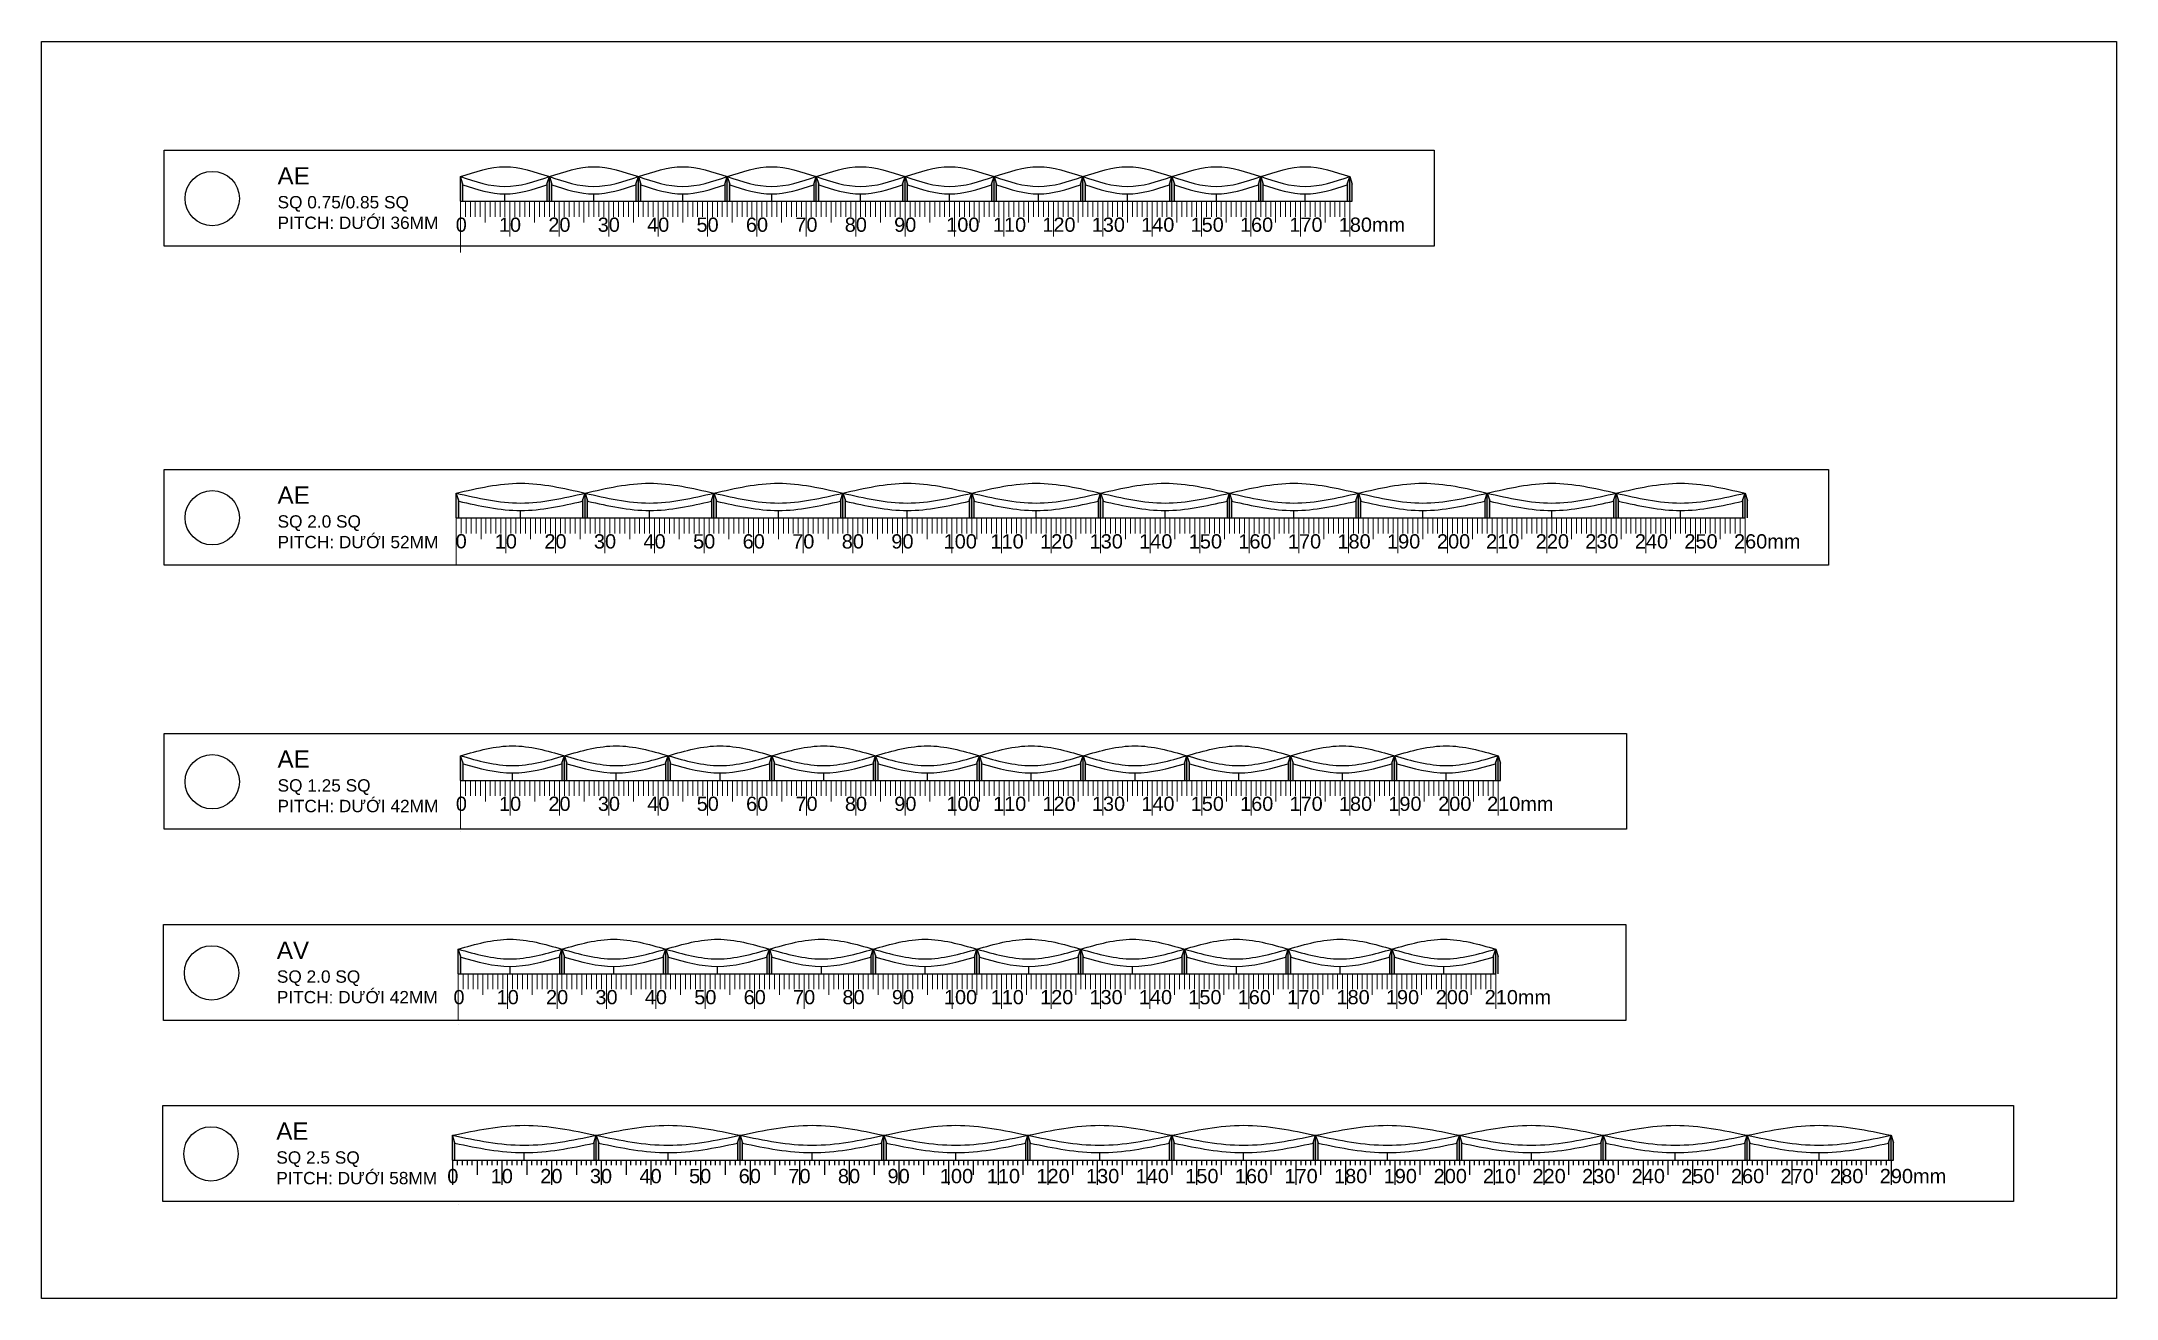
# Model space of a CAD drawing. Header units: millimetres. Extents: x 10828 to 12582, y 10200 to 11457.
# Drawn here: x 11817.5 to 12237.5, y 10651.9 to 10906.4 of the extents above; entities that cross this region are included whole.
import ezdxf

# ---------------------------------------------------------------- set-up
doc = ezdxf.new("R2010")
doc.units = ezdxf.units.MM
doc.linetypes.add('ACAD_ISO03W100', pattern=[30, 12, -18])
for name, color, linetype, lineweight in [('BTONG', 250, 'Continuous', 30), ('chigioixd', 1, 'ACAD_ISO03W100', 30), ('VATLIEU', 250, 'Continuous', 5)]:
    doc.layers.add(name, color=color, linetype=linetype, lineweight=lineweight)
doc.layers.add('GHICHU', color=7, linetype='Continuous')
doc.styles.get("Standard").update_dxf_attribs({"font": 'arial.ttf'})
doc.styles.add('VN-DIM', font='')
doc.styles.get('VN-DIM').set_extended_font_data('VNI-Helve')

msp = doc.modelspace()

# ---------------------------------------------------------------- texts
at = {"char_height": 2.5, "attachment_point": 1}
for s, insert in [('{\\H1.4x;AE\\P}SQ 0.75/0.85 SQ\\PPITCH: DƯỚI 36MM', (11865.26, 10880.92)), ('{\\H1.4x;AE\\P}SQ 2.0 SQ\\PPITCH: DƯỚI 52MM', (11865.26, 10816.28)), ('{\\H1.4x;AE\\P}SQ 1.25 SQ\\PPITCH: DƯỚI 42MM', (11865.26, 10762.84)), ('{\\H1.4x;AV\\P}SQ 2.0 SQ\\PPITCH: DƯỚI 42MM', (11865.12, 10724.14)), ('{\\H1.4x;AE\\P}SQ 2.5 SQ\\PPITCH: DƯỚI 58MM', (11865.01, 10687.51))]:
    msp.add_mtext_dynamic_manual_height_columns(s, width=33.1939, gutter_width=12.5, heights=[0], dxfattribs=dict(at, insert=insert))
at = {"layer": 'chigioixd', "color": 0, "linetype": 'ByBlock', "ltscale": 0.13, "attachment_point": 1, "style": 'VN-DIM'}
for s, insert, char_height in [('0', (11901.33, 10870.72), 2.88), ('0', (11901.32, 10806.63), 2.88), ('100', (12000.08, 10806.61), 2.889), ('{\\C0;200}', (12099.94, 10806.61), 2.889), ('0', (11901.36, 10753.48), 2.88), ('100', (12000.65, 10753.48), 2.88), ('{\\C0;200}', (12100.19, 10753.48), 2.88), ('0', (11900.87, 10714.33), 2.88), ('100', (12000.15, 10714.33), 2.88), ('{\\C0;200}', (12099.69, 10714.33), 2.88), ('0', (11899.62, 10678.11), 2.89), ('100', (11999.32, 10678.11), 2.892), ('{\\C0;200}', (12099.27, 10678.11), 2.892)]:
    msp.add_mtext(s, dxfattribs=dict(at, insert=insert, char_height=char_height))
at = {"layer": 'chigioixd', "color": 0, "linetype": 'ByBlock', "ltscale": 0.13, "insert": (12000.61, 10870.72), "char_height": 2.88, "width": 4.1143, "attachment_point": 1, "style": 'VN-DIM'}
msp.add_mtext('100', dxfattribs=at)
at = {"layer": 'GHICHU', "color": 0, "attachment_point": 1, "style": 'VN-DIM'}
for s, insert, char_height in [('10', (11910.07, 10870.72), 2.88), ('20', (11920.07, 10870.72), 2.88), ('30', (11930.07, 10870.72), 2.88), ('40', (11940.07, 10870.72), 2.88), ('50', (11950.07, 10870.72), 2.88), ('60', (11960.07, 10870.72), 2.88), ('70', (11970.07, 10870.72), 2.88), ('80', (11980.07, 10870.72), 2.88), ('90', (11990.07, 10870.72), 2.88), ('110', (12010.07, 10870.72), 2.88), ('120', (12020.07, 10870.72), 2.88), ('130', (12030.07, 10870.72), 2.88), ('140', (12040.07, 10870.72), 2.88), ('150', (12050.07, 10870.72), 2.88), ('160', (12060.07, 10870.72), 2.88), ('170', (12070.07, 10870.72), 2.88), ('180mm', (12080.07, 10870.72), 2.88), ('10', (11909.23, 10806.61), 2.889), ('20', (11919.27, 10806.61), 2.889), ('30', (11929.3, 10806.61), 2.889), ('40', (11939.33, 10806.61), 2.889), ('50', (11949.37, 10806.61), 2.889), ('60', (11959.4, 10806.61), 2.889), ('70', (11969.43, 10806.61), 2.889), ('80', (11979.46, 10806.61), 2.889), ('90', (11989.5, 10806.61), 2.889), ('110', (12009.56, 10806.61), 2.889), ('120', (12019.6, 10806.61), 2.889), ('130', (12029.63, 10806.61), 2.889), ('140', (12039.66, 10806.61), 2.889), ('150', (12049.7, 10806.61), 2.889), ('160', (12059.73, 10806.61), 2.889), ('170', (12069.76, 10806.61), 2.889), ('180', (12079.79, 10806.61), 2.889), ('190', (12089.83, 10806.61), 2.889), ('210', (12109.89, 10806.61), 2.889), ('220', (12119.93, 10806.61), 2.889), ('230', (12129.96, 10806.61), 2.889), ('240', (12139.99, 10806.61), 2.889), ('250', (12150.02, 10806.61), 2.889), ('260mm', (12160.06, 10806.61), 2.889), ('10', (11910.1, 10753.48), 2.88), ('20', (11920.1, 10753.48), 2.88), ('30', (11930.1, 10753.48), 2.88), ('40', (11940.1, 10753.48), 2.88), ('50', (11950.1, 10753.48), 2.88), ('60', (11960.1, 10753.48), 2.88), ('70', (11970.1, 10753.48), 2.88), ('80', (11980.1, 10753.48), 2.88), ('90', (11990.1, 10753.48), 2.88), ('110', (12010.1, 10753.48), 2.88), ('120', (12020.1, 10753.48), 2.88), ('130', (12030.1, 10753.48), 2.88), ('140', (12040.1, 10753.48), 2.88), ('150', (12050.1, 10753.48), 2.88), ('160', (12060.1, 10753.48), 2.88), ('170', (12070.1, 10753.48), 2.88), ('180', (12080.1, 10753.48), 2.88), ('190', (12090.1, 10753.48), 2.88), ('210mm', (12110.1, 10753.48), 2.88), ('10', (11909.61, 10714.33), 2.88), ('20', (11919.61, 10714.33), 2.88), ('30', (11929.61, 10714.33), 2.88), ('40', (11939.61, 10714.33), 2.88), ('50', (11949.61, 10714.33), 2.88), ('60', (11959.61, 10714.33), 2.88), ('70', (11969.61, 10714.33), 2.88), ('80', (11979.61, 10714.33), 2.88), ('90', (11989.61, 10714.33), 2.88), ('110', (12009.61, 10714.33), 2.88), ('120', (12019.61, 10714.33), 2.88), ('130', (12029.61, 10714.33), 2.88), ('140', (12039.61, 10714.33), 2.88), ('150', (12049.61, 10714.33), 2.88), ('160', (12059.61, 10714.33), 2.88), ('170', (12069.61, 10714.33), 2.88), ('180', (12079.61, 10714.33), 2.88), ('190', (12089.61, 10714.33), 2.88), ('210mm', (12109.61, 10714.33), 2.88), ('10', (11908.4, 10678.11), 2.892), ('20', (11918.44, 10678.11), 2.892), ('30', (11928.48, 10678.11), 2.892), ('40', (11938.52, 10678.11), 2.892), ('50', (11948.56, 10678.11), 2.892), ('60', (11958.61, 10678.11), 2.892), ('70', (11968.65, 10678.11), 2.892), ('80', (11978.69, 10678.11), 2.892), ('90', (11988.73, 10678.11), 2.892), ('110', (12008.81, 10678.11), 2.892), ('120', (12018.86, 10678.11), 2.892), ('130', (12028.9, 10678.11), 2.892), ('140', (12038.94, 10678.11), 2.892), ('150', (12048.98, 10678.11), 2.892), ('160', (12059.02, 10678.11), 2.892), ('170', (12069.06, 10678.11), 2.892), ('180', (12079.1, 10678.11), 2.892), ('190', (12089.15, 10678.11), 2.892), ('210', (12109.23, 10678.11), 2.892), ('220', (12119.27, 10678.11), 2.892), ('230', (12129.31, 10678.11), 2.892), ('240', (12139.35, 10678.11), 2.892), ('250', (12149.4, 10678.11), 2.892), ('260', (12159.44, 10678.11), 2.892), ('270', (12169.48, 10678.11), 2.892), ('280', (12179.52, 10678.11), 2.892), ('290mm', (12189.56, 10678.11), 2.892)]:
    msp.add_mtext(s, dxfattribs=dict(at, insert=insert, char_height=char_height))

# ---------------------------------------------------------------- hatches: boundary and pattern name
h = msp.add_hatch(color=3)
h.dxf.hatch_style = 1
h.paths.add_polyline_path([(11938.79, 10877.51), (11938.29, 10879.01), (11938.29, 10874.01), (11938.79, 10874.01)])
h.paths.add_polyline_path([(11938.29, 10879.01), (11937.79, 10877.51), (11937.79, 10874.01), (11938.29, 10874.01)])
h.paths.add_polyline_path([(11920.29, 10879.01), (11919.79, 10877.51), (11919.79, 10874.01), (11920.29, 10874.01)])
h.paths.add_polyline_path([(11920.79, 10877.51), (11920.29, 10879.01), (11920.29, 10874.01), (11920.79, 10874.01)])
h.paths.add_polyline_path([(11902.79, 10877.51), (11902.29, 10879.01), (11902.29, 10874.01), (11902.79, 10874.01)])
h = msp.add_hatch(color=3)
h.dxf.hatch_style = 1
h.paths.add_polyline_path([(11974.79, 10877.51), (11974.29, 10879.01), (11974.29, 10874.01), (11974.79, 10874.01)])
h.paths.add_polyline_path([(11974.29, 10879.01), (11973.79, 10877.51), (11973.79, 10874.01), (11974.29, 10874.01)])
h.paths.add_polyline_path([(11956.29, 10879.01), (11955.79, 10877.51), (11955.79, 10874.01), (11956.29, 10874.01)])
h.paths.add_polyline_path([(11956.79, 10877.51), (11956.29, 10879.01), (11956.29, 10874.01), (11956.79, 10874.01)])
h.paths.add_polyline_path([(11938.79, 10877.51), (11938.29, 10879.01), (11938.29, 10874.01), (11938.79, 10874.01)])
h = msp.add_hatch(color=3)
h.dxf.hatch_style = 1
h.paths.add_polyline_path([(12010.79, 10877.51), (12010.29, 10879.01), (12010.29, 10874.01), (12010.79, 10874.01)])
h.paths.add_polyline_path([(12010.29, 10879.01), (12009.79, 10877.51), (12009.79, 10874.01), (12010.29, 10874.01)])
h.paths.add_polyline_path([(11992.29, 10879.01), (11991.79, 10877.51), (11991.79, 10874.01), (11992.29, 10874.01)])
h.paths.add_polyline_path([(11992.79, 10877.51), (11992.29, 10879.01), (11992.29, 10874.01), (11992.79, 10874.01)])
h.paths.add_polyline_path([(11974.79, 10877.51), (11974.29, 10879.01), (11974.29, 10874.01), (11974.79, 10874.01)])
h = msp.add_hatch(color=3)
h.dxf.hatch_style = 1
h.paths.add_polyline_path([(12046.79, 10877.51), (12046.29, 10879.01), (12046.29, 10874.01), (12046.79, 10874.01)])
h.paths.add_polyline_path([(12046.29, 10879.01), (12045.79, 10877.51), (12045.79, 10874.01), (12046.29, 10874.01)])
h.paths.add_polyline_path([(12028.29, 10879.01), (12027.79, 10877.51), (12027.79, 10874.01), (12028.29, 10874.01)])
h.paths.add_polyline_path([(12028.79, 10877.51), (12028.29, 10879.01), (12028.29, 10874.01), (12028.79, 10874.01)])
h.paths.add_polyline_path([(12010.79, 10877.51), (12010.29, 10879.01), (12010.29, 10874.01), (12010.79, 10874.01)])
h = msp.add_hatch(color=3)
h.dxf.hatch_style = 1
h.paths.add_polyline_path([(12082.79, 10877.51), (12082.29, 10879.01), (12082.29, 10874.01), (12082.79, 10874.01)])
h.paths.add_polyline_path([(12082.29, 10879.01), (12081.79, 10877.51), (12081.79, 10874.01), (12082.29, 10874.01)])
h.paths.add_polyline_path([(12064.29, 10879.01), (12063.79, 10877.51), (12063.79, 10874.01), (12064.29, 10874.01)])
h.paths.add_polyline_path([(12064.79, 10877.51), (12064.29, 10879.01), (12064.29, 10874.01), (12064.79, 10874.01)])
h.paths.add_polyline_path([(12046.79, 10877.51), (12046.29, 10879.01), (12046.29, 10874.01), (12046.79, 10874.01)])
h = msp.add_hatch(color=3)
h.dxf.hatch_style = 1
h.paths.add_polyline_path([(11901.93, 10813.43), (11901.43, 10814.93), (11901.43, 10809.92), (11901.93, 10809.92)])
h.paths.add_polyline_path([(11927.51, 10814.93), (11927.01, 10813.43), (11927.01, 10809.92), (11927.51, 10809.92)])
h.paths.add_polyline_path([(11928.02, 10813.43), (11927.51, 10814.93), (11927.51, 10809.92), (11928.02, 10809.92)])
h.paths.add_polyline_path([(11953.6, 10814.93), (11953.1, 10813.43), (11953.1, 10809.92), (11953.6, 10809.92)])
h.paths.add_polyline_path([(11954.1, 10813.43), (11953.6, 10814.93), (11953.6, 10809.92), (11954.1, 10809.92)])
h = msp.add_hatch(color=3)
h.dxf.hatch_style = 1
h.paths.add_polyline_path([(11954.1, 10813.43), (11953.6, 10814.93), (11953.6, 10809.92), (11954.1, 10809.92)])
h.paths.add_polyline_path([(11979.69, 10814.93), (11979.18, 10813.43), (11979.18, 10809.92), (11979.69, 10809.92)])
h.paths.add_polyline_path([(11980.19, 10813.43), (11979.69, 10814.93), (11979.69, 10809.92), (11980.19, 10809.92)])
h.paths.add_polyline_path([(12005.77, 10814.93), (12005.27, 10813.43), (12005.27, 10809.92), (12005.77, 10809.92)])
h.paths.add_polyline_path([(12006.27, 10813.43), (12005.77, 10814.93), (12005.77, 10809.92), (12006.27, 10809.92)])
h = msp.add_hatch(color=3)
h.dxf.hatch_style = 1
h.paths.add_polyline_path([(12006.27, 10813.43), (12005.77, 10814.93), (12005.77, 10809.92), (12006.27, 10809.92)])
h.paths.add_polyline_path([(12031.86, 10814.93), (12031.36, 10813.43), (12031.36, 10809.92), (12031.86, 10809.92)])
h.paths.add_polyline_path([(12032.36, 10813.43), (12031.86, 10814.93), (12031.86, 10809.92), (12032.36, 10809.92)])
h.paths.add_polyline_path([(12057.94, 10814.93), (12057.44, 10813.43), (12057.44, 10809.92), (12057.94, 10809.92)])
h.paths.add_polyline_path([(12058.44, 10813.43), (12057.94, 10814.93), (12057.94, 10809.92), (12058.44, 10809.92)])
h = msp.add_hatch(color=3)
h.dxf.hatch_style = 1
h.paths.add_polyline_path([(12058.44, 10813.43), (12057.94, 10814.93), (12057.94, 10809.92), (12058.44, 10809.92)])
h.paths.add_polyline_path([(12084.03, 10814.93), (12083.53, 10813.43), (12083.53, 10809.92), (12084.03, 10809.92)])
h.paths.add_polyline_path([(12084.53, 10813.43), (12084.03, 10814.93), (12084.03, 10809.92), (12084.53, 10809.92)])
h.paths.add_polyline_path([(12110.11, 10814.93), (12109.61, 10813.43), (12109.61, 10809.92), (12110.11, 10809.92)])
h.paths.add_polyline_path([(12110.62, 10813.43), (12110.11, 10814.93), (12110.11, 10809.92), (12110.62, 10809.92)])
h = msp.add_hatch(color=3)
h.dxf.hatch_style = 1
h.paths.add_polyline_path([(12110.62, 10813.43), (12110.11, 10814.93), (12110.11, 10809.92), (12110.62, 10809.92)])
h.paths.add_polyline_path([(12136.2, 10814.93), (12135.7, 10813.43), (12135.7, 10809.92), (12136.2, 10809.92)])
h.paths.add_polyline_path([(12136.7, 10813.43), (12136.2, 10814.93), (12136.2, 10809.92), (12136.7, 10809.92)])
h.paths.add_polyline_path([(12162.29, 10814.93), (12161.78, 10813.43), (12161.78, 10809.92), (12162.29, 10809.92)])
h.paths.add_polyline_path([(12162.79, 10813.43), (12162.29, 10814.93), (12162.29, 10809.92), (12162.79, 10809.92)])
h = msp.add_hatch(color=3)
h.dxf.hatch_style = 1
h.paths.add_polyline_path([(11902.82, 10760.27), (11902.32, 10761.77), (11902.32, 10756.77), (11902.82, 10756.77)])
h.paths.add_polyline_path([(11923.32, 10761.77), (11922.82, 10760.27), (11922.82, 10756.77), (11923.32, 10756.77)])
h.paths.add_polyline_path([(11923.82, 10760.27), (11923.32, 10761.77), (11923.32, 10756.77), (11923.82, 10756.77)])
h.paths.add_polyline_path([(11944.32, 10761.77), (11943.82, 10760.27), (11943.82, 10756.77), (11944.32, 10756.77)])
h.paths.add_polyline_path([(11944.82, 10760.27), (11944.32, 10761.77), (11944.32, 10756.77), (11944.82, 10756.77)])
h = msp.add_hatch(color=3)
h.dxf.hatch_style = 1
h.paths.add_polyline_path([(11944.82, 10760.27), (11944.32, 10761.77), (11944.32, 10756.77), (11944.82, 10756.77)])
h.paths.add_polyline_path([(11965.32, 10761.77), (11964.82, 10760.27), (11964.82, 10756.77), (11965.32, 10756.77)])
h.paths.add_polyline_path([(11965.82, 10760.27), (11965.32, 10761.77), (11965.32, 10756.77), (11965.82, 10756.77)])
h.paths.add_polyline_path([(11986.32, 10761.77), (11985.82, 10760.27), (11985.82, 10756.77), (11986.32, 10756.77)])
h.paths.add_polyline_path([(11986.82, 10760.27), (11986.32, 10761.77), (11986.32, 10756.77), (11986.82, 10756.77)])
h = msp.add_hatch(color=3)
h.dxf.hatch_style = 1
h.paths.add_polyline_path([(11986.82, 10760.27), (11986.32, 10761.77), (11986.32, 10756.77), (11986.82, 10756.77)])
h.paths.add_polyline_path([(12007.32, 10761.77), (12006.82, 10760.27), (12006.82, 10756.77), (12007.32, 10756.77)])
h.paths.add_polyline_path([(12007.82, 10760.27), (12007.32, 10761.77), (12007.32, 10756.77), (12007.82, 10756.77)])
h.paths.add_polyline_path([(12028.32, 10761.77), (12027.82, 10760.27), (12027.82, 10756.77), (12028.32, 10756.77)])
h.paths.add_polyline_path([(12028.82, 10760.27), (12028.32, 10761.77), (12028.32, 10756.77), (12028.82, 10756.77)])
h = msp.add_hatch(color=3)
h.dxf.hatch_style = 1
h.paths.add_polyline_path([(12028.82, 10760.27), (12028.32, 10761.77), (12028.32, 10756.77), (12028.82, 10756.77)])
h.paths.add_polyline_path([(12049.32, 10761.77), (12048.82, 10760.27), (12048.82, 10756.77), (12049.32, 10756.77)])
h.paths.add_polyline_path([(12049.82, 10760.27), (12049.32, 10761.77), (12049.32, 10756.77), (12049.82, 10756.77)])
h.paths.add_polyline_path([(12070.32, 10761.77), (12069.82, 10760.27), (12069.82, 10756.77), (12070.32, 10756.77)])
h.paths.add_polyline_path([(12070.82, 10760.27), (12070.32, 10761.77), (12070.32, 10756.77), (12070.82, 10756.77)])
h = msp.add_hatch(color=3)
h.dxf.hatch_style = 1
h.paths.add_polyline_path([(12070.82, 10760.27), (12070.32, 10761.77), (12070.32, 10756.77), (12070.82, 10756.77)])
h.paths.add_polyline_path([(12091.32, 10761.77), (12090.82, 10760.27), (12090.82, 10756.77), (12091.32, 10756.77)])
h.paths.add_polyline_path([(12091.82, 10760.27), (12091.32, 10761.77), (12091.32, 10756.77), (12091.82, 10756.77)])
h.paths.add_polyline_path([(12112.32, 10761.77), (12111.82, 10760.27), (12111.82, 10756.77), (12112.32, 10756.77)])
h.paths.add_polyline_path([(12112.82, 10760.27), (12112.32, 10761.77), (12112.32, 10756.77), (12112.82, 10756.77)])
h = msp.add_hatch(color=3)
h.dxf.hatch_style = 1
h.paths.add_polyline_path([(11943.83, 10722.62), (11943.33, 10721.12), (11943.33, 10717.62), (11943.83, 10717.62)])
h.paths.add_polyline_path([(11944.33, 10721.12), (11943.83, 10722.62), (11943.83, 10717.62), (11944.33, 10717.62)])
h.paths.add_polyline_path([(11923.33, 10721.12), (11922.83, 10722.62), (11922.83, 10717.62), (11923.33, 10717.62)])
h.paths.add_polyline_path([(11922.83, 10722.62), (11922.33, 10721.12), (11922.33, 10717.62), (11922.83, 10717.62)])
h.paths.add_polyline_path([(11902.33, 10721.12), (11901.83, 10722.62), (11901.83, 10717.62), (11902.33, 10717.62)])
h = msp.add_hatch(color=3)
h.dxf.hatch_style = 1
h.paths.add_polyline_path([(11985.83, 10722.62), (11985.33, 10721.12), (11985.33, 10717.62), (11985.83, 10717.62)])
h.paths.add_polyline_path([(11986.33, 10721.12), (11985.83, 10722.62), (11985.83, 10717.62), (11986.33, 10717.62)])
h.paths.add_polyline_path([(11965.33, 10721.12), (11964.83, 10722.62), (11964.83, 10717.62), (11965.33, 10717.62)])
h.paths.add_polyline_path([(11964.83, 10722.62), (11964.33, 10721.12), (11964.33, 10717.62), (11964.83, 10717.62)])
h.paths.add_polyline_path([(11944.33, 10721.12), (11943.83, 10722.62), (11943.83, 10717.62), (11944.33, 10717.62)])
h = msp.add_hatch(color=3)
h.dxf.hatch_style = 1
h.paths.add_polyline_path([(12027.83, 10722.62), (12027.33, 10721.12), (12027.33, 10717.62), (12027.83, 10717.62)])
h.paths.add_polyline_path([(12028.33, 10721.12), (12027.83, 10722.62), (12027.83, 10717.62), (12028.33, 10717.62)])
h.paths.add_polyline_path([(12007.33, 10721.12), (12006.83, 10722.62), (12006.83, 10717.62), (12007.33, 10717.62)])
h.paths.add_polyline_path([(12006.83, 10722.62), (12006.33, 10721.12), (12006.33, 10717.62), (12006.83, 10717.62)])
h.paths.add_polyline_path([(11986.33, 10721.12), (11985.83, 10722.62), (11985.83, 10717.62), (11986.33, 10717.62)])
h = msp.add_hatch(color=3)
h.dxf.hatch_style = 1
h.paths.add_polyline_path([(12069.83, 10722.62), (12069.33, 10721.12), (12069.33, 10717.62), (12069.83, 10717.62)])
h.paths.add_polyline_path([(12070.33, 10721.12), (12069.83, 10722.62), (12069.83, 10717.62), (12070.33, 10717.62)])
h.paths.add_polyline_path([(12049.33, 10721.12), (12048.83, 10722.62), (12048.83, 10717.62), (12049.33, 10717.62)])
h.paths.add_polyline_path([(12048.83, 10722.62), (12048.33, 10721.12), (12048.33, 10717.62), (12048.83, 10717.62)])
h.paths.add_polyline_path([(12028.33, 10721.12), (12027.83, 10722.62), (12027.83, 10717.62), (12028.33, 10717.62)])
h = msp.add_hatch(color=3)
h.dxf.hatch_style = 1
h.paths.add_polyline_path([(12111.83, 10722.62), (12111.33, 10721.12), (12111.33, 10717.62), (12111.83, 10717.62)])
h.paths.add_polyline_path([(12112.33, 10721.12), (12111.83, 10722.62), (12111.83, 10717.62), (12112.33, 10717.62)])
h.paths.add_polyline_path([(12091.33, 10721.12), (12090.83, 10722.62), (12090.83, 10717.62), (12091.33, 10717.62)])
h.paths.add_polyline_path([(12090.83, 10722.62), (12090.33, 10721.12), (12090.33, 10717.62), (12090.83, 10717.62)])
h.paths.add_polyline_path([(12070.33, 10721.12), (12069.83, 10722.62), (12069.83, 10717.62), (12070.33, 10717.62)])
h = msp.add_hatch(color=3)
h.dxf.hatch_style = 1
h.paths.add_polyline_path([(11901.15, 10683.42), (11900.65, 10684.92), (11900.65, 10679.9), (11901.15, 10679.9)])
h.paths.add_polyline_path([(11929.77, 10684.92), (11929.27, 10683.42), (11929.27, 10679.9), (11929.77, 10679.9)])
h.paths.add_polyline_path([(11930.27, 10683.42), (11929.77, 10684.92), (11929.77, 10679.9), (11930.27, 10679.9)])
h.paths.add_polyline_path([(11958.89, 10684.92), (11958.39, 10683.42), (11958.39, 10679.9), (11958.89, 10679.9)])
h.paths.add_polyline_path([(11959.39, 10683.42), (11958.89, 10684.92), (11958.89, 10679.9), (11959.39, 10679.9)])
h = msp.add_hatch(color=3)
h.dxf.hatch_style = 1
h.paths.add_polyline_path([(11959.39, 10683.42), (11958.89, 10684.92), (11958.89, 10679.9), (11959.39, 10679.9)])
h.paths.add_polyline_path([(11988.01, 10684.92), (11987.51, 10683.42), (11987.51, 10679.9), (11988.01, 10679.9)])
h.paths.add_polyline_path([(11988.51, 10683.42), (11988.01, 10684.92), (11988.01, 10679.9), (11988.51, 10679.9)])
h.paths.add_polyline_path([(12017.13, 10684.92), (12016.63, 10683.42), (12016.63, 10679.9), (12017.13, 10679.9)])
h.paths.add_polyline_path([(12017.63, 10683.42), (12017.13, 10684.92), (12017.13, 10679.9), (12017.63, 10679.9)])
h = msp.add_hatch(color=3)
h.dxf.hatch_style = 1
h.paths.add_polyline_path([(12017.63, 10683.42), (12017.13, 10684.92), (12017.13, 10679.9), (12017.63, 10679.9)])
h.paths.add_polyline_path([(12046.25, 10684.92), (12045.75, 10683.42), (12045.75, 10679.9), (12046.25, 10679.9)])
h.paths.add_polyline_path([(12046.75, 10683.42), (12046.25, 10684.92), (12046.25, 10679.9), (12046.75, 10679.9)])
h.paths.add_polyline_path([(12075.37, 10684.92), (12074.87, 10683.42), (12074.87, 10679.9), (12075.37, 10679.9)])
h.paths.add_polyline_path([(12075.87, 10683.42), (12075.37, 10684.92), (12075.37, 10679.9), (12075.87, 10679.9)])
h = msp.add_hatch(color=3)
h.dxf.hatch_style = 1
h.paths.add_polyline_path([(12075.87, 10683.42), (12075.37, 10684.92), (12075.37, 10679.9), (12075.87, 10679.9)])
h.paths.add_polyline_path([(12104.49, 10684.92), (12103.99, 10683.42), (12103.99, 10679.9), (12104.49, 10679.9)])
h.paths.add_polyline_path([(12104.99, 10683.42), (12104.49, 10684.92), (12104.49, 10679.9), (12104.99, 10679.9)])
h.paths.add_polyline_path([(12133.61, 10684.92), (12133.11, 10683.42), (12133.11, 10679.9), (12133.61, 10679.9)])
h.paths.add_polyline_path([(12134.12, 10683.42), (12133.61, 10684.92), (12133.61, 10679.9), (12134.12, 10679.9)])
h = msp.add_hatch(color=3)
h.dxf.hatch_style = 1
h.paths.add_polyline_path([(12134.12, 10683.42), (12133.61, 10684.92), (12133.61, 10679.9), (12134.12, 10679.9)])
h.paths.add_polyline_path([(12162.73, 10684.92), (12162.23, 10683.42), (12162.23, 10679.9), (12162.73, 10679.9)])
h.paths.add_polyline_path([(12163.24, 10683.42), (12162.73, 10684.92), (12162.73, 10679.9), (12163.24, 10679.9)])
h.paths.add_polyline_path([(12191.85, 10684.92), (12191.35, 10683.42), (12191.35, 10679.9), (12191.85, 10679.9)])
h.paths.add_polyline_path([(12192.36, 10683.42), (12191.85, 10684.92), (12191.85, 10679.9), (12192.36, 10679.9)])

# ---------------------------------------------------------------- linework, layer by layer
for p, q in [((11902.29, 10874.01), (11902.29, 10879.01)), ((11902.79, 10877.51), (11902.29, 10879.01)), ((11919.79, 10877.51), (11920.29, 10879.01)), ((11920.29, 10874.01), (11920.29, 10879.01)), ((11920.29, 10879.01), (11920.79, 10877.51)), ((11937.79, 10877.51), (11938.29, 10879.01)), ((11938.29, 10874.01), (11938.29, 10879.01)), ((11938.29, 10879.01), (11938.79, 10877.51)), ((11955.79, 10877.51), (11956.29, 10879.01)), ((11956.29, 10874.01), (11956.29, 10879.01)), ((11956.29, 10879.01), (11956.79, 10877.51)), ((11973.79, 10877.51), (11974.29, 10879.01)), ((11974.29, 10874.01), (11974.29, 10879.01)), ((11974.29, 10879.01), (11974.79, 10877.51)), ((11991.79, 10877.51), (11992.29, 10879.01)), ((11992.29, 10874.01), (11992.29, 10879.01)), ((11992.29, 10879.01), (11992.79, 10877.51)), ((12009.79, 10877.51), (12010.29, 10879.01)), ((12010.29, 10874.01), (12010.29, 10879.01)), ((12010.29, 10879.01), (12010.79, 10877.51)), ((12027.79, 10877.51), (12028.29, 10879.01)), ((12028.29, 10874.01), (12028.29, 10879.01)), ((12028.29, 10879.01), (12028.79, 10877.51)), ((12045.79, 10877.51), (12046.29, 10879.01)), ((12046.29, 10874.01), (12046.29, 10879.01)), ((12046.29, 10879.01), (12046.79, 10877.51)), ((12063.79, 10877.51), (12064.29, 10879.01)), ((12064.29, 10874.01), (12064.29, 10879.01)), ((12064.29, 10879.01), (12064.79, 10877.51)), ((12081.79, 10877.51), (12082.29, 10879.01)), ((12082.29, 10874.01), (12082.29, 10879.01)), ((12082.29, 10879.01), (12082.79, 10877.51)), ((11902.79, 10874.01), (11902.79, 10877.51)), ((11919.79, 10877.51), (11919.79, 10874.01)), ((11920.79, 10874.01), (11920.79, 10877.51)), ((11937.79, 10877.51), (11937.79, 10874.01)), ((11938.79, 10874.01), (11938.79, 10877.51)), ((11955.79, 10877.51), (11955.79, 10874.01)), ((11956.79, 10874.01), (11956.79, 10877.51)), ((11973.79, 10877.51), (11973.79, 10874.01)), ((11974.79, 10874.01), (11974.79, 10877.51)), ((11991.79, 10877.51), (11991.79, 10874.01)), ((11992.79, 10874.01), (11992.79, 10877.51)), ((12009.79, 10877.51), (12009.79, 10874.01)), ((12010.79, 10874.01), (12010.79, 10877.51)), ((12027.79, 10877.51), (12027.79, 10874.01)), ((12028.79, 10874.01), (12028.79, 10877.51)), ((12045.79, 10877.51), (12045.79, 10874.01)), ((12046.79, 10874.01), (12046.79, 10877.51)), ((12063.79, 10877.51), (12063.79, 10874.01)), ((12064.79, 10874.01), (12064.79, 10877.51)), ((12081.79, 10877.51), (12081.79, 10874.01)), ((12082.79, 10874.01), (12082.79, 10877.51)), ((11901.43, 10809.92), (11901.43, 10814.93)), ((11901.93, 10813.43), (11901.43, 10814.93)), ((11901.43, 10809.92), (11901.43, 10813.43)), ((11901.93, 10809.92), (11901.93, 10813.43)), ((11927.01, 10813.43), (11927.51, 10814.93)), ((11927.01, 10813.43), (11927.01, 10809.92)), ((11927.51, 10809.92), (11927.51, 10814.93)), ((11927.51, 10814.93), (11928.02, 10813.43)), ((11928.02, 10809.92), (11928.02, 10813.43)), ((11953.1, 10813.43), (11953.6, 10814.93)), ((11953.1, 10813.43), (11953.1, 10809.92)), ((11953.6, 10809.92), (11953.6, 10814.93)), ((11953.6, 10814.93), (11954.1, 10813.43)), ((11954.1, 10809.92), (11954.1, 10813.43)), ((11979.18, 10813.43), (11979.69, 10814.93)), ((11979.18, 10813.43), (11979.18, 10809.92)), ((11979.69, 10809.92), (11979.69, 10814.93)), ((11979.69, 10814.93), (11980.19, 10813.43)), ((11980.19, 10809.92), (11980.19, 10813.43)), ((12005.27, 10813.43), (12005.77, 10814.93)), ((12005.27, 10813.43), (12005.27, 10809.92)), ((12005.77, 10809.92), (12005.77, 10814.93)), ((12005.77, 10814.93), (12006.27, 10813.43)), ((12006.27, 10809.92), (12006.27, 10813.43)), ((12031.36, 10813.43), (12031.86, 10814.93)), ((12031.36, 10813.43), (12031.36, 10809.92)), ((12031.86, 10809.92), (12031.86, 10814.93)), ((12031.86, 10814.93), (12032.36, 10813.43)), ((12032.36, 10809.92), (12032.36, 10813.43)), ((12057.44, 10813.43), (12057.94, 10814.93)), ((12057.44, 10813.43), (12057.44, 10809.92)), ((12057.94, 10809.92), (12057.94, 10814.93)), ((12057.94, 10814.93), (12058.44, 10813.43)), ((12058.44, 10809.92), (12058.44, 10813.43)), ((12083.53, 10813.43), (12084.03, 10814.93)), ((12083.53, 10813.43), (12083.53, 10809.92)), ((12084.03, 10809.92), (12084.03, 10814.93)), ((12084.03, 10814.93), (12084.53, 10813.43)), ((12084.53, 10809.92), (12084.53, 10813.43)), ((12109.61, 10813.43), (12110.11, 10814.93)), ((12109.61, 10813.43), (12109.61, 10809.92)), ((12110.11, 10809.92), (12110.11, 10814.93)), ((12110.11, 10814.93), (12110.62, 10813.43)), ((12110.62, 10809.92), (12110.62, 10813.43)), ((12135.7, 10813.43), (12136.2, 10814.93)), ((12135.7, 10813.43), (12135.7, 10809.92)), ((12136.2, 10809.92), (12136.2, 10814.93)), ((12136.2, 10814.93), (12136.7, 10813.43)), ((12136.7, 10809.92), (12136.7, 10813.43)), ((12161.78, 10813.43), (12162.29, 10814.93)), ((12161.78, 10813.43), (12161.78, 10809.92)), ((12162.29, 10809.92), (12162.29, 10814.93)), ((12162.29, 10814.93), (12162.79, 10813.43)), ((12162.79, 10809.92), (12162.79, 10813.43)), ((11902.32, 10756.77), (11902.32, 10761.77)), ((11902.82, 10760.27), (11902.32, 10761.77)), ((11922.82, 10760.27), (11923.32, 10761.77)), ((11923.32, 10756.77), (11923.32, 10761.77)), ((11923.32, 10761.77), (11923.82, 10760.27)), ((11943.82, 10760.27), (11944.32, 10761.77)), ((11944.32, 10756.77), (11944.32, 10761.77)), ((11944.32, 10761.77), (11944.82, 10760.27)), ((11964.82, 10760.27), (11965.32, 10761.77)), ((11965.32, 10756.77), (11965.32, 10761.77)), ((11965.32, 10761.77), (11965.82, 10760.27)), ((11985.82, 10760.27), (11986.32, 10761.77)), ((11986.32, 10756.77), (11986.32, 10761.77)), ((11986.32, 10761.77), (11986.82, 10760.27)), ((12006.82, 10760.27), (12007.32, 10761.77)), ((12007.32, 10756.77), (12007.32, 10761.77)), ((12007.32, 10761.77), (12007.82, 10760.27)), ((12027.82, 10760.27), (12028.32, 10761.77)), ((12028.32, 10756.77), (12028.32, 10761.77)), ((12028.32, 10761.77), (12028.82, 10760.27)), ((12048.82, 10760.27), (12049.32, 10761.77)), ((12049.32, 10756.77), (12049.32, 10761.77)), ((12049.32, 10761.77), (12049.82, 10760.27)), ((12069.82, 10760.27), (12070.32, 10761.77)), ((12070.32, 10756.77), (12070.32, 10761.77)), ((12070.32, 10761.77), (12070.82, 10760.27)), ((12090.82, 10760.27), (12091.32, 10761.77)), ((12091.32, 10756.77), (12091.32, 10761.77)), ((12091.32, 10761.77), (12091.82, 10760.27)), ((12111.82, 10760.27), (12112.32, 10761.77)), ((12112.32, 10756.77), (12112.32, 10761.77)), ((12112.32, 10761.77), (12112.82, 10760.27)), ((11902.32, 10756.77), (11902.32, 10760.27)), ((11902.82, 10756.77), (11902.82, 10760.27)), ((11922.82, 10760.27), (11922.82, 10756.77)), ((11923.82, 10756.77), (11923.82, 10760.27)), ((11943.82, 10760.27), (11943.82, 10756.77)), ((11944.82, 10756.77), (11944.82, 10760.27)), ((11964.82, 10760.27), (11964.82, 10756.77)), ((11965.82, 10756.77), (11965.82, 10760.27)), ((11985.82, 10760.27), (11985.82, 10756.77)), ((11986.82, 10756.77), (11986.82, 10760.27)), ((12006.82, 10760.27), (12006.82, 10756.77)), ((12007.82, 10756.77), (12007.82, 10760.27)), ((12027.82, 10760.27), (12027.82, 10756.77)), ((12028.82, 10756.77), (12028.82, 10760.27)), ((12048.82, 10760.27), (12048.82, 10756.77)), ((12049.82, 10756.77), (12049.82, 10760.27)), ((12069.82, 10760.27), (12069.82, 10756.77)), ((12070.82, 10756.77), (12070.82, 10760.27)), ((12090.82, 10760.27), (12090.82, 10756.77)), ((12091.82, 10756.77), (12091.82, 10760.27)), ((12111.82, 10760.27), (12111.82, 10756.77)), ((12112.82, 10756.77), (12112.82, 10760.27)), ((11901.83, 10717.62), (11901.83, 10722.62)), ((11902.33, 10721.12), (11901.83, 10722.62)), ((11922.33, 10721.12), (11922.83, 10722.62)), ((11922.83, 10717.62), (11922.83, 10722.62)), ((11922.83, 10722.62), (11923.33, 10721.12)), ((11943.33, 10721.12), (11943.83, 10722.62)), ((11943.83, 10717.62), (11943.83, 10722.62)), ((11943.83, 10722.62), (11944.33, 10721.12)), ((11964.33, 10721.12), (11964.83, 10722.62)), ((11964.83, 10717.62), (11964.83, 10722.62)), ((11964.83, 10722.62), (11965.33, 10721.12)), ((11985.33, 10721.12), (11985.83, 10722.62)), ((11985.83, 10717.62), (11985.83, 10722.62)), ((11985.83, 10722.62), (11986.33, 10721.12)), ((12006.33, 10721.12), (12006.83, 10722.62)), ((12006.83, 10717.62), (12006.83, 10722.62)), ((12006.83, 10722.62), (12007.33, 10721.12)), ((12027.33, 10721.12), (12027.83, 10722.62)), ((12027.83, 10717.62), (12027.83, 10722.62)), ((12027.83, 10722.62), (12028.33, 10721.12)), ((12048.33, 10721.12), (12048.83, 10722.62)), ((12048.83, 10717.62), (12048.83, 10722.62)), ((12048.83, 10722.62), (12049.33, 10721.12)), ((12069.33, 10721.12), (12069.83, 10722.62)), ((12069.83, 10717.62), (12069.83, 10722.62)), ((12069.83, 10722.62), (12070.33, 10721.12)), ((12090.33, 10721.12), (12090.83, 10722.62)), ((12090.83, 10717.62), (12090.83, 10722.62)), ((12090.83, 10722.62), (12091.33, 10721.12)), ((12111.33, 10721.12), (12111.83, 10722.62)), ((12111.83, 10717.62), (12111.83, 10722.62)), ((12111.83, 10722.62), (12112.33, 10721.12)), ((11902.33, 10717.62), (11902.33, 10721.12)), ((11922.33, 10721.12), (11922.33, 10717.62)), ((11923.33, 10717.62), (11923.33, 10721.12)), ((11943.33, 10721.12), (11943.33, 10717.62)), ((11944.33, 10717.62), (11944.33, 10721.12)), ((11964.33, 10721.12), (11964.33, 10717.62)), ((11965.33, 10717.62), (11965.33, 10721.12)), ((11985.33, 10721.12), (11985.33, 10717.62)), ((11986.33, 10717.62), (11986.33, 10721.12)), ((12006.33, 10721.12), (12006.33, 10717.62)), ((12007.33, 10717.62), (12007.33, 10721.12)), ((12027.33, 10721.12), (12027.33, 10717.62)), ((12028.33, 10717.62), (12028.33, 10721.12)), ((12048.33, 10721.12), (12048.33, 10717.62)), ((12049.33, 10717.62), (12049.33, 10721.12)), ((12069.33, 10721.12), (12069.33, 10717.62)), ((12070.33, 10717.62), (12070.33, 10721.12)), ((12090.33, 10721.12), (12090.33, 10717.62)), ((12091.33, 10717.62), (12091.33, 10721.12)), ((12111.33, 10721.12), (12111.33, 10717.62)), ((12112.33, 10717.62), (12112.33, 10721.12)), ((11900.65, 10679.9), (11900.65, 10684.92)), ((11901.15, 10683.42), (11900.65, 10684.92)), ((11929.27, 10683.42), (11929.77, 10684.92)), ((11929.77, 10679.9), (11929.77, 10684.92)), ((11929.77, 10684.92), (11930.27, 10683.42)), ((11958.39, 10683.42), (11958.89, 10684.92)), ((11958.89, 10679.9), (11958.89, 10684.92)), ((11958.89, 10684.92), (11959.39, 10683.42)), ((11987.51, 10683.42), (11988.01, 10684.92)), ((11988.01, 10679.9), (11988.01, 10684.92)), ((11988.01, 10684.92), (11988.51, 10683.42)), ((12016.63, 10683.42), (12017.13, 10684.92)), ((12017.13, 10679.9), (12017.13, 10684.92)), ((12017.13, 10684.92), (12017.63, 10683.42)), ((12045.75, 10683.42), (12046.25, 10684.92)), ((12046.25, 10679.9), (12046.25, 10684.92)), ((12046.25, 10684.92), (12046.75, 10683.42)), ((12074.87, 10683.42), (12075.37, 10684.92)), ((12075.37, 10679.9), (12075.37, 10684.92)), ((12075.37, 10684.92), (12075.87, 10683.42)), ((12103.99, 10683.42), (12104.49, 10684.92)), ((12104.49, 10679.9), (12104.49, 10684.92)), ((12104.49, 10684.92), (12104.99, 10683.42)), ((12133.11, 10683.42), (12133.61, 10684.92)), ((12133.61, 10679.9), (12133.61, 10684.92)), ((12133.61, 10684.92), (12134.12, 10683.42)), ((12162.23, 10683.42), (12162.73, 10684.92)), ((12162.73, 10679.9), (12162.73, 10684.92)), ((12162.73, 10684.92), (12163.24, 10683.42)), ((12191.35, 10683.42), (12191.85, 10684.92)), ((12191.85, 10679.9), (12191.85, 10684.92)), ((12191.85, 10684.92), (12192.36, 10683.42)), ((11901.15, 10679.9), (11901.15, 10683.42)), ((11929.27, 10683.42), (11929.27, 10679.9)), ((11930.27, 10679.9), (11930.27, 10683.42)), ((11958.39, 10683.42), (11958.39, 10679.9)), ((11959.39, 10679.9), (11959.39, 10683.42)), ((11987.51, 10683.42), (11987.51, 10679.9)), ((11988.51, 10679.9), (11988.51, 10683.42)), ((12016.63, 10683.42), (12016.63, 10679.9)), ((12017.63, 10679.9), (12017.63, 10683.42)), ((12045.75, 10683.42), (12045.75, 10679.9)), ((12046.75, 10679.9), (12046.75, 10683.42)), ((12074.87, 10683.42), (12074.87, 10679.9)), ((12075.87, 10679.9), (12075.87, 10683.42)), ((12103.99, 10683.42), (12103.99, 10679.9)), ((12104.99, 10679.9), (12104.99, 10683.42)), ((12133.11, 10683.42), (12133.11, 10679.9)), ((12134.12, 10679.9), (12134.12, 10683.42)), ((12162.23, 10683.42), (12162.23, 10679.9)), ((12163.24, 10679.9), (12163.24, 10683.42)), ((12191.35, 10683.42), (12191.35, 10679.9)), ((12192.36, 10679.9), (12192.36, 10683.42)), ((11900.65, 10679.9), (11910.69, 10679.9)), ((11900.65, 10679.9), (11901.65, 10679.9)), ((11900.65, 10679.9), (11900.65, 10674.88)), ((11901.65, 10679.9), (11901.65, 10678.9)), ((11901.65, 10679.9), (11902.66, 10679.9)), ((11902.66, 10679.9), (11902.66, 10678.9)), ((11902.66, 10679.9), (11903.66, 10679.9)), ((11903.66, 10679.9), (11903.66, 10678.9)), ((11904.67, 10678.9), (11904.67, 10679.9)), ((11904.67, 10679.9), (11905.67, 10679.9)), ((11905.67, 10679.9), (11905.67, 10676.89)), ((11906.67, 10678.9), (11906.67, 10679.9)), ((11906.67, 10679.9), (11907.68, 10679.9)), ((11907.68, 10679.9), (11907.68, 10678.9)), ((11908.68, 10678.9), (11908.68, 10679.9)), ((11908.68, 10679.9), (11909.69, 10679.9)), ((11909.69, 10679.9), (11909.69, 10678.9)), ((11910.69, 10679.9), (11910.69, 10674.88)), ((11910.69, 10679.9), (11920.73, 10679.9)), ((11910.69, 10679.9), (11911.7, 10679.9)), ((11910.69, 10679.9), (11910.69, 10674.88)), ((11911.7, 10679.9), (11911.7, 10678.9)), ((11911.7, 10679.9), (11912.7, 10679.9)), ((11912.7, 10679.9), (11912.7, 10678.9)), ((11912.7, 10679.9), (11913.7, 10679.9)), ((11913.7, 10679.9), (11913.7, 10678.9)), ((11914.71, 10678.9), (11914.71, 10679.9)), ((11914.71, 10679.9), (11915.71, 10679.9)), ((11915.71, 10679.9), (11915.71, 10676.89)), ((11916.72, 10678.9), (11916.72, 10679.9)), ((11916.72, 10679.9), (11917.72, 10679.9)), ((11917.72, 10679.9), (11917.72, 10678.9)), ((11918.72, 10678.9), (11918.72, 10679.9)), ((11918.72, 10679.9), (11919.73, 10679.9)), ((11919.73, 10679.9), (11919.73, 10678.9)), ((11920.73, 10679.9), (11920.73, 10674.88)), ((11920.73, 10679.9), (11930.77, 10679.9)), ((11920.73, 10679.9), (11921.74, 10679.9)), ((11920.73, 10679.9), (11920.73, 10674.88)), ((11921.74, 10679.9), (11921.74, 10678.9)), ((11921.74, 10679.9), (11922.74, 10679.9)), ((11922.74, 10679.9), (11922.74, 10678.9)), ((11922.74, 10679.9), (11923.75, 10679.9)), ((11923.75, 10679.9), (11923.75, 10678.9)), ((11924.75, 10678.9), (11924.75, 10679.9)), ((11924.75, 10679.9), (11925.75, 10679.9)), ((11925.75, 10679.9), (11925.75, 10676.89)), ((11926.76, 10678.9), (11926.76, 10679.9)), ((11926.76, 10679.9), (11927.76, 10679.9)), ((11927.76, 10679.9), (11927.76, 10678.9)), ((11928.77, 10678.9), (11928.77, 10679.9)), ((11928.77, 10679.9), (11929.77, 10679.9)), ((11929.77, 10679.9), (11929.77, 10678.9)), ((11930.77, 10679.9), (11930.77, 10674.88)), ((11930.77, 10679.9), (11940.82, 10679.9)), ((11930.77, 10679.9), (11931.78, 10679.9)), ((11930.77, 10679.9), (11930.77, 10674.88)), ((11931.78, 10679.9), (11931.78, 10678.9)), ((11931.78, 10679.9), (11932.78, 10679.9)), ((11932.78, 10679.9), (11932.78, 10678.9)), ((11932.78, 10679.9), (11933.79, 10679.9)), ((11933.79, 10679.9), (11933.79, 10678.9)), ((11934.79, 10678.9), (11934.79, 10679.9)), ((11934.79, 10679.9), (11935.8, 10679.9)), ((11935.8, 10679.9), (11935.8, 10676.89)), ((11936.8, 10678.9), (11936.8, 10679.9)), ((11936.8, 10679.9), (11937.8, 10679.9)), ((11937.8, 10679.9), (11937.8, 10678.9)), ((11938.81, 10678.9), (11938.81, 10679.9)), ((11938.81, 10679.9), (11939.81, 10679.9)), ((11939.81, 10679.9), (11939.81, 10678.9)), ((11940.82, 10679.9), (11940.82, 10674.88)), ((11940.82, 10679.9), (11950.86, 10679.9)), ((11940.82, 10679.9), (11941.82, 10679.9)), ((11940.82, 10679.9), (11940.82, 10674.88)), ((11941.82, 10679.9), (11941.82, 10678.9)), ((11941.82, 10679.9), (11942.82, 10679.9)), ((11942.82, 10679.9), (11942.82, 10678.9)), ((11942.82, 10679.9), (11943.83, 10679.9)), ((11943.83, 10679.9), (11943.83, 10678.9)), ((11944.83, 10678.9), (11944.83, 10679.9)), ((11944.83, 10679.9), (11945.84, 10679.9)), ((11945.84, 10679.9), (11945.84, 10676.89)), ((11946.84, 10678.9), (11946.84, 10679.9)), ((11946.84, 10679.9), (11947.84, 10679.9)), ((11947.84, 10679.9), (11947.84, 10678.9)), ((11948.85, 10678.9), (11948.85, 10679.9)), ((11948.85, 10679.9), (11949.85, 10679.9)), ((11949.85, 10679.9), (11949.85, 10678.9)), ((11950.86, 10679.9), (11950.86, 10674.88)), ((11950.86, 10679.9), (11960.9, 10679.9)), ((11950.86, 10679.9), (11951.86, 10679.9)), ((11950.86, 10679.9), (11950.86, 10674.88)), ((11951.86, 10679.9), (11951.86, 10678.9)), ((11951.86, 10679.9), (11952.87, 10679.9)), ((11952.87, 10679.9), (11952.87, 10678.9)), ((11952.87, 10679.9), (11953.87, 10679.9)), ((11953.87, 10679.9), (11953.87, 10678.9)), ((11954.87, 10678.9), (11954.87, 10679.9)), ((11954.87, 10679.9), (11955.88, 10679.9)), ((11955.88, 10679.9), (11955.88, 10676.89)), ((11956.88, 10678.9), (11956.88, 10679.9)), ((11956.88, 10679.9), (11957.89, 10679.9)), ((11957.89, 10679.9), (11957.89, 10678.9)), ((11958.89, 10678.9), (11958.89, 10679.9)), ((11958.89, 10679.9), (11959.89, 10679.9)), ((11959.89, 10679.9), (11959.89, 10678.9)), ((11960.9, 10679.9), (11960.9, 10674.88)), ((11960.9, 10679.9), (11970.94, 10679.9)), ((11960.9, 10679.9), (11961.9, 10679.9)), ((11960.9, 10679.9), (11960.9, 10674.88)), ((11961.9, 10679.9), (11961.9, 10678.9)), ((11961.9, 10679.9), (11962.91, 10679.9)), ((11962.91, 10679.9), (11962.91, 10678.9)), ((11962.91, 10679.9), (11963.91, 10679.9)), ((11963.91, 10679.9), (11963.91, 10678.9)), ((11964.92, 10678.9), (11964.92, 10679.9)), ((11964.92, 10679.9), (11965.92, 10679.9)), ((11965.92, 10679.9), (11965.92, 10676.89)), ((11966.92, 10678.9), (11966.92, 10679.9)), ((11966.92, 10679.9), (11967.93, 10679.9)), ((11967.93, 10679.9), (11967.93, 10678.9)), ((11968.93, 10678.9), (11968.93, 10679.9)), ((11968.93, 10679.9), (11969.94, 10679.9)), ((11969.94, 10679.9), (11969.94, 10678.9)), ((11970.94, 10679.9), (11970.94, 10674.88)), ((11970.94, 10679.9), (11980.98, 10679.9)), ((11970.94, 10679.9), (11971.94, 10679.9)), ((11970.94, 10679.9), (11970.94, 10674.88)), ((11971.94, 10679.9), (11971.94, 10678.9)), ((11971.94, 10679.9), (11972.95, 10679.9)), ((11972.95, 10679.9), (11972.95, 10678.9)), ((11972.95, 10679.9), (11973.95, 10679.9)), ((11973.95, 10679.9), (11973.95, 10678.9)), ((11974.96, 10678.9), (11974.96, 10679.9)), ((11974.96, 10679.9), (11975.96, 10679.9)), ((11975.96, 10679.9), (11975.96, 10676.89)), ((11976.97, 10678.9), (11976.97, 10679.9)), ((11976.97, 10679.9), (11977.97, 10679.9)), ((11977.97, 10679.9), (11977.97, 10678.9)), ((11978.97, 10678.9), (11978.97, 10679.9)), ((11978.97, 10679.9), (11979.98, 10679.9)), ((11979.98, 10679.9), (11979.98, 10678.9)), ((11980.98, 10679.9), (11980.98, 10674.88)), ((11980.98, 10679.9), (11991.02, 10679.9)), ((11980.98, 10679.9), (11981.99, 10679.9)), ((11980.98, 10679.9), (11980.98, 10674.88)), ((11981.99, 10679.9), (11981.99, 10678.9)), ((11981.99, 10679.9), (11982.99, 10679.9)), ((11982.99, 10679.9), (11982.99, 10678.9)), ((11982.99, 10679.9), (11983.99, 10679.9)), ((11983.99, 10679.9), (11983.99, 10678.9)), ((11985, 10678.9), (11985, 10679.9)), ((11985, 10679.9), (11986, 10679.9)), ((11986, 10679.9), (11986, 10676.89)), ((11987.01, 10678.9), (11987.01, 10679.9)), ((11987.01, 10679.9), (11988.01, 10679.9)), ((11988.01, 10679.9), (11988.01, 10678.9)), ((11989.02, 10678.9), (11989.02, 10679.9)), ((11989.02, 10679.9), (11990.02, 10679.9)), ((11990.02, 10679.9), (11990.02, 10678.9)), ((11991.02, 10679.9), (11991.02, 10674.88)), ((11991.02, 10679.9), (12001.06, 10679.9)), ((11991.02, 10679.9), (11992.03, 10679.9)), ((11991.02, 10679.9), (11991.02, 10674.88)), ((11992.03, 10679.9), (11992.03, 10678.9)), ((11992.03, 10679.9), (11993.03, 10679.9)), ((11993.03, 10679.9), (11993.03, 10678.9)), ((11993.03, 10679.9), (11994.04, 10679.9)), ((11994.04, 10679.9), (11994.04, 10678.9)), ((11995.04, 10678.9), (11995.04, 10679.9)), ((11995.04, 10679.9), (11996.04, 10679.9)), ((11996.04, 10679.9), (11996.04, 10676.89)), ((11997.05, 10678.9), (11997.05, 10679.9)), ((11997.05, 10679.9), (11998.05, 10679.9)), ((11998.05, 10679.9), (11998.05, 10678.9)), ((11999.06, 10678.9), (11999.06, 10679.9)), ((11999.06, 10679.9), (12000.06, 10679.9)), ((12000.06, 10679.9), (12000.06, 10678.9)), ((12001.06, 10679.9), (12001.06, 10674.88)), ((12001.06, 10679.9), (12011.11, 10679.9)), ((12001.06, 10679.9), (12002.07, 10679.9)), ((12001.06, 10679.9), (12001.06, 10674.88)), ((12002.07, 10679.9), (12002.07, 10678.9)), ((12002.07, 10679.9), (12003.07, 10679.9)), ((12003.07, 10679.9), (12003.07, 10678.9)), ((12003.07, 10679.9), (12004.08, 10679.9)), ((12004.08, 10679.9), (12004.08, 10678.9)), ((12005.08, 10678.9), (12005.08, 10679.9)), ((12005.08, 10679.9), (12006.09, 10679.9)), ((12006.09, 10679.9), (12006.09, 10676.89)), ((12007.09, 10678.9), (12007.09, 10679.9)), ((12007.09, 10679.9), (12008.09, 10679.9)), ((12008.09, 10679.9), (12008.09, 10678.9)), ((12009.1, 10678.9), (12009.1, 10679.9)), ((12009.1, 10679.9), (12010.1, 10679.9)), ((12010.1, 10679.9), (12010.1, 10678.9)), ((12011.11, 10679.9), (12011.11, 10674.88)), ((12011.11, 10679.9), (12021.15, 10679.9)), ((12011.11, 10679.9), (12012.11, 10679.9)), ((12011.11, 10679.9), (12011.11, 10674.88)), ((12012.11, 10679.9), (12012.11, 10678.9)), ((12012.11, 10679.9), (12013.11, 10679.9)), ((12013.11, 10679.9), (12013.11, 10678.9)), ((12013.11, 10679.9), (12014.12, 10679.9)), ((12014.12, 10679.9), (12014.12, 10678.9)), ((12015.12, 10678.9), (12015.12, 10679.9)), ((12015.12, 10679.9), (12016.13, 10679.9)), ((12016.13, 10679.9), (12016.13, 10676.89)), ((12017.13, 10678.9), (12017.13, 10679.9)), ((12017.13, 10679.9), (12018.14, 10679.9)), ((12018.14, 10679.9), (12018.14, 10678.9)), ((12019.14, 10678.9), (12019.14, 10679.9)), ((12019.14, 10679.9), (12020.14, 10679.9)), ((12020.14, 10679.9), (12020.14, 10678.9)), ((12021.15, 10679.9), (12021.15, 10674.88)), ((12021.15, 10679.9), (12031.19, 10679.9)), ((12021.15, 10679.9), (12022.15, 10679.9)), ((12021.15, 10679.9), (12021.15, 10674.88)), ((12022.15, 10679.9), (12022.15, 10678.9)), ((12022.15, 10679.9), (12023.16, 10679.9)), ((12023.16, 10679.9), (12023.16, 10678.9)), ((12023.16, 10679.9), (12024.16, 10679.9)), ((12024.16, 10679.9), (12024.16, 10678.9)), ((12025.16, 10678.9), (12025.16, 10679.9)), ((12025.16, 10679.9), (12026.17, 10679.9)), ((12026.17, 10679.9), (12026.17, 10676.89)), ((12027.17, 10678.9), (12027.17, 10679.9)), ((12027.17, 10679.9), (12028.18, 10679.9)), ((12028.18, 10679.9), (12028.18, 10678.9)), ((12029.18, 10678.9), (12029.18, 10679.9)), ((12029.18, 10679.9), (12030.19, 10679.9)), ((12030.19, 10679.9), (12030.19, 10678.9)), ((12031.19, 10679.9), (12031.19, 10674.88)), ((12031.19, 10679.9), (12041.23, 10679.9)), ((12031.19, 10679.9), (12032.19, 10679.9)), ((12031.19, 10679.9), (12031.19, 10674.88)), ((12032.19, 10679.9), (12032.19, 10678.9)), ((12032.19, 10679.9), (12033.2, 10679.9)), ((12033.2, 10679.9), (12033.2, 10678.9)), ((12033.2, 10679.9), (12034.2, 10679.9)), ((12034.2, 10679.9), (12034.2, 10678.9)), ((12035.21, 10678.9), (12035.21, 10679.9)), ((12035.21, 10679.9), (12036.21, 10679.9)), ((12036.21, 10679.9), (12036.21, 10676.89)), ((12037.21, 10678.9), (12037.21, 10679.9)), ((12037.21, 10679.9), (12038.22, 10679.9)), ((12038.22, 10679.9), (12038.22, 10678.9)), ((12039.22, 10678.9), (12039.22, 10679.9)), ((12039.22, 10679.9), (12040.23, 10679.9)), ((12040.23, 10679.9), (12040.23, 10678.9)), ((12041.23, 10679.9), (12041.23, 10674.88)), ((12041.23, 10679.9), (12051.27, 10679.9)), ((12041.23, 10679.9), (12042.24, 10679.9)), ((12041.23, 10679.9), (12041.23, 10674.88)), ((12042.24, 10679.9), (12042.24, 10678.9)), ((12042.24, 10679.9), (12043.24, 10679.9)), ((12043.24, 10679.9), (12043.24, 10678.9)), ((12043.24, 10679.9), (12044.24, 10679.9)), ((12044.24, 10679.9), (12044.24, 10678.9)), ((12045.25, 10678.9), (12045.25, 10679.9)), ((12045.25, 10679.9), (12046.25, 10679.9)), ((12046.25, 10679.9), (12046.25, 10676.89)), ((12047.26, 10678.9), (12047.26, 10679.9)), ((12047.26, 10679.9), (12048.26, 10679.9)), ((12048.26, 10679.9), (12048.26, 10678.9)), ((12049.26, 10678.9), (12049.26, 10679.9)), ((12049.26, 10679.9), (12050.27, 10679.9)), ((12050.27, 10679.9), (12050.27, 10678.9)), ((12051.27, 10679.9), (12051.27, 10674.88)), ((12051.27, 10679.9), (12061.31, 10679.9)), ((12051.27, 10679.9), (12052.28, 10679.9)), ((12051.27, 10679.9), (12051.27, 10674.88)), ((12052.28, 10679.9), (12052.28, 10678.9)), ((12052.28, 10679.9), (12053.28, 10679.9)), ((12053.28, 10679.9), (12053.28, 10678.9)), ((12053.28, 10679.9), (12054.29, 10679.9)), ((12054.29, 10679.9), (12054.29, 10678.9)), ((12055.29, 10678.9), (12055.29, 10679.9)), ((12055.29, 10679.9), (12056.29, 10679.9)), ((12056.29, 10679.9), (12056.29, 10676.89)), ((12057.3, 10678.9), (12057.3, 10679.9)), ((12057.3, 10679.9), (12058.3, 10679.9)), ((12058.3, 10679.9), (12058.3, 10678.9)), ((12059.31, 10678.9), (12059.31, 10679.9)), ((12059.31, 10679.9), (12060.31, 10679.9)), ((12060.31, 10679.9), (12060.31, 10678.9)), ((12061.31, 10679.9), (12061.31, 10674.88)), ((12061.31, 10679.9), (12071.36, 10679.9)), ((12061.31, 10679.9), (12062.32, 10679.9)), ((12061.31, 10679.9), (12061.31, 10674.88)), ((12062.32, 10679.9), (12062.32, 10678.9)), ((12062.32, 10679.9), (12063.32, 10679.9)), ((12063.32, 10679.9), (12063.32, 10678.9)), ((12063.32, 10679.9), (12064.33, 10679.9)), ((12064.33, 10679.9), (12064.33, 10678.9)), ((12065.33, 10678.9), (12065.33, 10679.9)), ((12065.33, 10679.9), (12066.33, 10679.9)), ((12066.33, 10679.9), (12066.33, 10676.89)), ((12067.34, 10678.9), (12067.34, 10679.9)), ((12067.34, 10679.9), (12068.34, 10679.9)), ((12068.34, 10679.9), (12068.34, 10678.9)), ((12069.35, 10678.9), (12069.35, 10679.9)), ((12069.35, 10679.9), (12070.35, 10679.9)), ((12070.35, 10679.9), (12070.35, 10678.9)), ((12071.36, 10679.9), (12071.36, 10674.88)), ((12071.36, 10679.9), (12081.4, 10679.9)), ((12071.36, 10679.9), (12072.36, 10679.9)), ((12071.36, 10679.9), (12071.36, 10674.88)), ((12072.36, 10679.9), (12072.36, 10678.9)), ((12072.36, 10679.9), (12073.36, 10679.9)), ((12073.36, 10679.9), (12073.36, 10678.9)), ((12073.36, 10679.9), (12074.37, 10679.9)), ((12074.37, 10679.9), (12074.37, 10678.9)), ((12075.37, 10678.9), (12075.37, 10679.9)), ((12075.37, 10679.9), (12076.38, 10679.9)), ((12076.38, 10679.9), (12076.38, 10676.89)), ((12077.38, 10678.9), (12077.38, 10679.9)), ((12077.38, 10679.9), (12078.38, 10679.9)), ((12078.38, 10679.9), (12078.38, 10678.9)), ((12079.39, 10678.9), (12079.39, 10679.9)), ((12079.39, 10679.9), (12080.39, 10679.9)), ((12080.39, 10679.9), (12080.39, 10678.9)), ((12081.4, 10679.9), (12081.4, 10674.88)), ((12081.4, 10679.9), (12091.44, 10679.9)), ((12081.4, 10679.9), (12082.4, 10679.9)), ((12081.4, 10679.9), (12081.4, 10674.88)), ((12082.4, 10679.9), (12082.4, 10678.9)), ((12082.4, 10679.9), (12083.41, 10679.9)), ((12083.41, 10679.9), (12083.41, 10678.9)), ((12083.41, 10679.9), (12084.41, 10679.9)), ((12084.41, 10679.9), (12084.41, 10678.9)), ((12085.41, 10678.9), (12085.41, 10679.9)), ((12085.41, 10679.9), (12086.42, 10679.9)), ((12086.42, 10679.9), (12086.42, 10676.89)), ((12087.42, 10678.9), (12087.42, 10679.9)), ((12087.42, 10679.9), (12088.43, 10679.9)), ((12088.43, 10679.9), (12088.43, 10678.9)), ((12089.43, 10678.9), (12089.43, 10679.9)), ((12089.43, 10679.9), (12090.43, 10679.9)), ((12090.43, 10679.9), (12090.43, 10678.9)), ((12091.44, 10679.9), (12091.44, 10674.88)), ((12091.44, 10679.9), (12101.48, 10679.9)), ((12091.44, 10679.9), (12092.44, 10679.9)), ((12091.44, 10679.9), (12091.44, 10674.88)), ((12092.44, 10679.9), (12092.44, 10678.9)), ((12092.44, 10679.9), (12093.45, 10679.9)), ((12093.45, 10679.9), (12093.45, 10678.9)), ((12093.45, 10679.9), (12094.45, 10679.9)), ((12094.45, 10679.9), (12094.45, 10678.9)), ((12095.46, 10678.9), (12095.46, 10679.9)), ((12095.46, 10679.9), (12096.46, 10679.9)), ((12096.46, 10679.9), (12096.46, 10676.89)), ((12097.46, 10678.9), (12097.46, 10679.9)), ((12097.46, 10679.9), (12098.47, 10679.9)), ((12098.47, 10679.9), (12098.47, 10678.9)), ((12099.47, 10678.9), (12099.47, 10679.9)), ((12099.47, 10679.9), (12100.48, 10679.9)), ((12100.48, 10679.9), (12100.48, 10678.9)), ((12101.48, 10679.9), (12101.48, 10674.88)), ((12101.48, 10679.9), (12111.52, 10679.9)), ((12101.48, 10679.9), (12102.48, 10679.9)), ((12101.48, 10679.9), (12101.48, 10674.88)), ((12102.48, 10679.9), (12102.48, 10678.9)), ((12102.48, 10679.9), (12103.49, 10679.9)), ((12103.49, 10679.9), (12103.49, 10678.9)), ((12103.49, 10679.9), (12104.49, 10679.9)), ((12104.49, 10679.9), (12104.49, 10678.9)), ((12105.5, 10678.9), (12105.5, 10679.9)), ((12105.5, 10679.9), (12106.5, 10679.9)), ((12106.5, 10679.9), (12106.5, 10676.89)), ((12107.51, 10678.9), (12107.51, 10679.9)), ((12107.51, 10679.9), (12108.51, 10679.9)), ((12108.51, 10679.9), (12108.51, 10678.9)), ((12109.51, 10678.9), (12109.51, 10679.9)), ((12109.51, 10679.9), (12110.52, 10679.9)), ((12110.52, 10679.9), (12110.52, 10678.9)), ((12111.52, 10679.9), (12111.52, 10674.88)), ((12111.52, 10679.9), (12121.56, 10679.9)), ((12111.52, 10679.9), (12112.53, 10679.9)), ((12111.52, 10679.9), (12111.52, 10674.88)), ((12112.53, 10679.9), (12112.53, 10678.9)), ((12112.53, 10679.9), (12113.53, 10679.9)), ((12113.53, 10679.9), (12113.53, 10678.9)), ((12113.53, 10679.9), (12114.53, 10679.9)), ((12114.53, 10679.9), (12114.53, 10678.9)), ((12115.54, 10678.9), (12115.54, 10679.9)), ((12115.54, 10679.9), (12116.54, 10679.9)), ((12116.54, 10679.9), (12116.54, 10676.89)), ((12117.55, 10678.9), (12117.55, 10679.9)), ((12117.55, 10679.9), (12118.55, 10679.9)), ((12118.55, 10679.9), (12118.55, 10678.9)), ((12119.56, 10678.9), (12119.56, 10679.9)), ((12119.56, 10679.9), (12120.56, 10679.9)), ((12120.56, 10679.9), (12120.56, 10678.9)), ((12121.56, 10679.9), (12121.56, 10674.88)), ((12121.56, 10679.9), (12131.6, 10679.9)), ((12121.56, 10679.9), (12122.57, 10679.9)), ((12121.56, 10679.9), (12121.56, 10674.88)), ((12122.57, 10679.9), (12122.57, 10678.9)), ((12122.57, 10679.9), (12123.57, 10679.9)), ((12123.57, 10679.9), (12123.57, 10678.9)), ((12123.57, 10679.9), (12124.58, 10679.9)), ((12124.58, 10679.9), (12124.58, 10678.9)), ((12125.58, 10678.9), (12125.58, 10679.9)), ((12125.58, 10679.9), (12126.58, 10679.9)), ((12126.58, 10679.9), (12126.58, 10676.89)), ((12127.59, 10678.9), (12127.59, 10679.9)), ((12127.59, 10679.9), (12128.59, 10679.9)), ((12128.59, 10679.9), (12128.59, 10678.9)), ((12129.6, 10678.9), (12129.6, 10679.9)), ((12129.6, 10679.9), (12130.6, 10679.9)), ((12130.6, 10679.9), (12130.6, 10678.9)), ((12131.6, 10679.9), (12131.6, 10674.88)), ((12131.6, 10679.9), (12141.65, 10679.9)), ((12131.6, 10679.9), (12132.61, 10679.9)), ((12131.6, 10679.9), (12131.6, 10674.88)), ((12132.61, 10679.9), (12132.61, 10678.9)), ((12132.61, 10679.9), (12133.61, 10679.9)), ((12133.61, 10679.9), (12133.61, 10678.9)), ((12133.61, 10679.9), (12134.62, 10679.9)), ((12134.62, 10679.9), (12134.62, 10678.9)), ((12135.62, 10678.9), (12135.62, 10679.9)), ((12135.62, 10679.9), (12136.63, 10679.9)), ((12136.63, 10679.9), (12136.63, 10676.89)), ((12137.63, 10678.9), (12137.63, 10679.9)), ((12137.63, 10679.9), (12138.63, 10679.9)), ((12138.63, 10679.9), (12138.63, 10678.9)), ((12139.64, 10678.9), (12139.64, 10679.9)), ((12139.64, 10679.9), (12140.64, 10679.9)), ((12140.64, 10679.9), (12140.64, 10678.9)), ((12141.65, 10679.9), (12141.65, 10674.88)), ((12141.65, 10679.9), (12151.69, 10679.9)), ((12141.65, 10679.9), (12142.65, 10679.9)), ((12141.65, 10679.9), (12141.65, 10674.88)), ((12142.65, 10679.9), (12142.65, 10678.9)), ((12142.65, 10679.9), (12143.65, 10679.9)), ((12143.65, 10679.9), (12143.65, 10678.9)), ((12143.65, 10679.9), (12144.66, 10679.9)), ((12144.66, 10679.9), (12144.66, 10678.9)), ((12145.66, 10678.9), (12145.66, 10679.9)), ((12145.66, 10679.9), (12146.67, 10679.9)), ((12146.67, 10679.9), (12146.67, 10676.89)), ((12147.67, 10678.9), (12147.67, 10679.9)), ((12147.67, 10679.9), (12148.68, 10679.9)), ((12148.68, 10679.9), (12148.68, 10678.9)), ((12149.68, 10678.9), (12149.68, 10679.9)), ((12149.68, 10679.9), (12150.68, 10679.9)), ((12150.68, 10679.9), (12150.68, 10678.9)), ((12151.69, 10679.9), (12151.69, 10674.88)), ((12151.69, 10679.9), (12161.73, 10679.9)), ((12151.69, 10679.9), (12152.69, 10679.9)), ((12151.69, 10679.9), (12151.69, 10674.88)), ((12152.69, 10679.9), (12152.69, 10678.9)), ((12152.69, 10679.9), (12153.7, 10679.9)), ((12153.7, 10679.9), (12153.7, 10678.9)), ((12153.7, 10679.9), (12154.7, 10679.9)), ((12154.7, 10679.9), (12154.7, 10678.9)), ((12155.7, 10678.9), (12155.7, 10679.9)), ((12155.7, 10679.9), (12156.71, 10679.9)), ((12156.71, 10679.9), (12156.71, 10676.89)), ((12157.71, 10678.9), (12157.71, 10679.9)), ((12157.71, 10679.9), (12158.72, 10679.9)), ((12158.72, 10679.9), (12158.72, 10678.9)), ((12159.72, 10678.9), (12159.72, 10679.9)), ((12159.72, 10679.9), (12160.73, 10679.9)), ((12160.73, 10679.9), (12160.73, 10678.9)), ((12161.73, 10679.9), (12161.73, 10674.88)), ((12161.73, 10679.9), (12171.77, 10679.9)), ((12161.73, 10679.9), (12162.73, 10679.9)), ((12161.73, 10679.9), (12161.73, 10674.88)), ((12162.73, 10679.9), (12162.73, 10678.9)), ((12162.73, 10679.9), (12163.74, 10679.9)), ((12163.74, 10679.9), (12163.74, 10678.9)), ((12163.74, 10679.9), (12164.74, 10679.9)), ((12164.74, 10679.9), (12164.74, 10678.9)), ((12165.75, 10678.9), (12165.75, 10679.9)), ((12165.75, 10679.9), (12166.75, 10679.9)), ((12166.75, 10679.9), (12166.75, 10676.89)), ((12167.75, 10678.9), (12167.75, 10679.9)), ((12167.75, 10679.9), (12168.76, 10679.9)), ((12168.76, 10679.9), (12168.76, 10678.9)), ((12169.76, 10678.9), (12169.76, 10679.9)), ((12169.76, 10679.9), (12170.77, 10679.9)), ((12170.77, 10679.9), (12170.77, 10678.9)), ((12171.77, 10679.9), (12171.77, 10674.88)), ((12171.77, 10679.9), (12181.81, 10679.9)), ((12171.77, 10679.9), (12172.78, 10679.9)), ((12171.77, 10679.9), (12171.77, 10674.88)), ((12172.78, 10679.9), (12172.78, 10678.9)), ((12172.78, 10679.9), (12173.78, 10679.9)), ((12173.78, 10679.9), (12173.78, 10678.9)), ((12173.78, 10679.9), (12174.78, 10679.9)), ((12174.78, 10679.9), (12174.78, 10678.9)), ((12175.79, 10678.9), (12175.79, 10679.9)), ((12175.79, 10679.9), (12176.79, 10679.9)), ((12176.79, 10679.9), (12176.79, 10676.89)), ((12177.8, 10678.9), (12177.8, 10679.9)), ((12177.8, 10679.9), (12178.8, 10679.9)), ((12178.8, 10679.9), (12178.8, 10678.9)), ((12179.8, 10678.9), (12179.8, 10679.9)), ((12179.8, 10679.9), (12180.81, 10679.9)), ((12180.81, 10679.9), (12180.81, 10678.9)), ((12181.81, 10679.9), (12181.81, 10674.88)), ((12181.81, 10679.9), (12191.85, 10679.9)), ((12181.81, 10679.9), (12182.82, 10679.9)), ((12181.81, 10679.9), (12181.81, 10674.88)), ((12182.82, 10679.9), (12182.82, 10678.9)), ((12182.82, 10679.9), (12183.82, 10679.9)), ((12183.82, 10679.9), (12183.82, 10678.9)), ((12183.82, 10679.9), (12184.82, 10679.9)), ((12184.82, 10679.9), (12184.82, 10678.9)), ((12185.83, 10678.9), (12185.83, 10679.9)), ((12185.83, 10679.9), (12186.83, 10679.9)), ((12186.83, 10679.9), (12186.83, 10676.89)), ((12187.84, 10678.9), (12187.84, 10679.9)), ((12187.84, 10679.9), (12188.84, 10679.9)), ((12188.84, 10679.9), (12188.84, 10678.9)), ((12189.85, 10678.9), (12189.85, 10679.9)), ((12189.85, 10679.9), (12190.85, 10679.9)), ((12190.85, 10679.9), (12190.85, 10678.9)), ((12191.85, 10679.9), (12191.85, 10674.88)), ((12191.85, 10679.9), (12192.36, 10679.9)), ((12191.85, 10679.9), (12192.36, 10679.9)), ((12191.85, 10679.9), (12191.85, 10674.88))]:
    msp.add_line(p, q)
at = {"color": 0}
for p, q in [((11902.29, 10874.01), (12082.79, 10874.01)), ((11902.29, 10874.01), (11902.79, 10874.01)), ((11920.29, 10874.01), (11920.79, 10874.01)), ((11938.29, 10874.01), (11938.79, 10874.01)), ((11901.43, 10809.92), (12162.29, 10809.92)), ((11901.43, 10809.92), (11901.93, 10809.92)), ((11927.51, 10809.92), (11928.02, 10809.92)), ((11953.6, 10809.92), (11954.1, 10809.92)), ((11902.32, 10756.77), (12112.82, 10756.77)), ((11902.32, 10756.77), (11902.82, 10756.77)), ((11912.32, 10756.77), (11912.82, 10756.77)), ((11923.32, 10756.77), (11923.82, 10756.77)), ((11944.32, 10756.77), (11944.82, 10756.77)), ((11901.83, 10717.62), (12111.83, 10717.62)), ((11901.83, 10717.62), (11902.33, 10717.62)), ((11911.83, 10717.62), (11912.33, 10717.62)), ((11922.83, 10717.62), (11923.33, 10717.62)), ((11943.83, 10717.62), (11944.33, 10717.62))]:
    msp.add_line(p, q, dxfattribs=at)
at = {"color": 1}
for p, q in [((11911.29, 10874.01), (11911.29, 10875.51)), ((11929.29, 10874.01), (11929.29, 10875.51)), ((11947.29, 10874.01), (11947.29, 10875.51)), ((11965.29, 10874.01), (11965.29, 10875.51)), ((11983.29, 10874.01), (11983.29, 10875.51)), ((12001.29, 10874.01), (12001.29, 10875.51)), ((12019.29, 10874.01), (12019.29, 10875.51)), ((12037.29, 10874.01), (12037.29, 10875.51)), ((12055.29, 10874.01), (12055.29, 10875.51)), ((12073.29, 10874.01), (12073.29, 10875.51)), ((11914.47, 10809.92), (11914.47, 10811.42)), ((11940.56, 10809.92), (11940.56, 10811.42)), ((11966.64, 10809.92), (11966.64, 10811.42)), ((11992.73, 10809.92), (11992.73, 10811.42)), ((12018.81, 10809.92), (12018.81, 10811.42)), ((12044.9, 10809.92), (12044.9, 10811.42)), ((12070.99, 10809.92), (12070.99, 10811.42)), ((12097.07, 10809.92), (12097.07, 10811.42)), ((12123.16, 10809.92), (12123.16, 10811.42)), ((12149.24, 10809.92), (12149.24, 10811.42)), ((11912.82, 10756.77), (11912.82, 10758.27)), ((11933.82, 10756.77), (11933.82, 10758.27)), ((11954.82, 10756.77), (11954.82, 10758.27)), ((11975.82, 10756.77), (11975.82, 10758.27)), ((11996.82, 10756.77), (11996.82, 10758.27)), ((12017.82, 10756.77), (12017.82, 10758.27)), ((12038.82, 10756.77), (12038.82, 10758.27)), ((12059.82, 10756.77), (12059.82, 10758.27)), ((12080.82, 10756.77), (12080.82, 10758.27)), ((12101.82, 10756.77), (12101.82, 10758.27)), ((11912.33, 10717.62), (11912.33, 10719.12)), ((11933.33, 10717.62), (11933.33, 10719.12)), ((11954.33, 10717.62), (11954.33, 10719.12)), ((11975.33, 10717.62), (11975.33, 10719.12)), ((11996.33, 10717.62), (11996.33, 10719.12)), ((12017.33, 10717.62), (12017.33, 10719.12)), ((12038.33, 10717.62), (12038.33, 10719.12)), ((12059.33, 10717.62), (12059.33, 10719.12)), ((12080.33, 10717.62), (12080.33, 10719.12)), ((12101.33, 10717.62), (12101.33, 10719.12)), ((11915.21, 10679.9), (11915.21, 10681.41)), ((11944.33, 10679.9), (11944.33, 10681.41)), ((11973.45, 10679.9), (11973.45, 10681.41)), ((12002.57, 10679.9), (12002.57, 10681.41)), ((12031.69, 10679.9), (12031.69, 10681.41)), ((12060.81, 10679.9), (12060.81, 10681.41)), ((12089.93, 10679.9), (12089.93, 10681.41)), ((12119.05, 10679.9), (12119.05, 10681.41)), ((12148.17, 10679.9), (12148.17, 10681.41)), ((12177.29, 10679.9), (12177.29, 10681.41))]:
    msp.add_line(p, q, dxfattribs=at)
for points in [[(11817.48, 10906.37), (12237.48, 10906.37), (12237.48, 10651.87), (11817.48, 10651.87)], [(11842.31, 10884.37), (12099.39, 10884.37), (12099.39, 10864.96), (11842.31, 10864.96)], [(11842.31, 10819.74), (12179.19, 10819.74), (12179.19, 10800.32), (11842.31, 10800.32)], [(11842.31, 10766.29), (12138.33, 10766.29), (12138.33, 10746.87), (11842.31, 10746.87)], [(11842.17, 10727.59), (12138.19, 10727.59), (12138.19, 10708.18), (11842.17, 10708.18)], [(11842.05, 10690.96), (12216.64, 10690.96), (12216.64, 10671.54), (11842.05, 10671.54)]]:
    msp.add_lwpolyline(points, close=True)
for centre in [(11852.04, 10874.58), (11852.04, 10809.94), (11852.04, 10756.49), (11851.9, 10717.8), (11851.79, 10681.16)]:
    msp.add_circle(centre, 5.5)
at = {"color": 5}
for points in [[(11902.29, 10879.01), (11911.29, 10881.01), (11920.29, 10879.01)], [(11920.29, 10879.01), (11929.29, 10877.01), (11938.29, 10879.01)], [(11938.29, 10879.01), (11947.29, 10881.01), (11956.29, 10879.01)], [(11956.29, 10879.01), (11965.29, 10877.01), (11974.29, 10879.01)], [(11974.29, 10879.01), (11983.29, 10881.01), (11992.29, 10879.01)], [(11992.29, 10879.01), (12001.29, 10877.01), (12010.29, 10879.01)], [(12010.29, 10879.01), (12019.29, 10881.01), (12028.29, 10879.01)], [(12028.29, 10879.01), (12037.29, 10877.01), (12046.29, 10879.01)], [(12046.29, 10879.01), (12055.29, 10881.01), (12064.29, 10879.01)], [(12064.29, 10879.01), (12073.29, 10877.01), (12082.29, 10879.01)], [(11901.43, 10814.93), (11914.47, 10816.94), (11927.51, 10814.93)], [(11953.6, 10814.93), (11966.64, 10816.94), (11979.69, 10814.93)], [(12005.77, 10814.93), (12018.81, 10816.94), (12031.86, 10814.93)], [(12057.94, 10814.93), (12070.99, 10816.94), (12084.03, 10814.93)], [(12110.11, 10814.93), (12123.16, 10816.94), (12136.2, 10814.93)], [(11927.51, 10814.93), (11940.56, 10812.93), (11953.6, 10814.93)], [(11979.69, 10814.93), (11992.73, 10812.93), (12005.77, 10814.93)], [(12031.86, 10814.93), (12044.9, 10812.93), (12057.94, 10814.93)], [(12084.03, 10814.93), (12097.07, 10812.93), (12110.11, 10814.93)], [(12136.2, 10814.93), (12149.24, 10812.93), (12162.29, 10814.93)], [(11902.32, 10761.77), (11912.82, 10763.77), (11923.32, 10761.77)], [(11923.32, 10761.77), (11933.82, 10759.77), (11944.32, 10761.77)], [(11944.32, 10761.77), (11954.82, 10763.77), (11965.32, 10761.77)], [(11965.32, 10761.77), (11975.82, 10759.77), (11986.32, 10761.77)], [(11986.32, 10761.77), (11996.82, 10763.77), (12007.32, 10761.77)], [(12007.32, 10761.77), (12017.82, 10759.77), (12028.32, 10761.77)], [(12028.32, 10761.77), (12038.82, 10763.77), (12049.32, 10761.77)], [(12049.32, 10761.77), (12059.82, 10759.77), (12070.32, 10761.77)], [(12070.32, 10761.77), (12080.82, 10763.77), (12091.32, 10761.77)], [(12091.32, 10761.77), (12101.82, 10759.77), (12112.32, 10761.77)], [(11901.83, 10722.62), (11912.33, 10724.62), (11922.83, 10722.62)], [(11922.83, 10722.62), (11933.33, 10720.62), (11943.83, 10722.62)], [(11943.83, 10722.62), (11954.33, 10724.62), (11964.83, 10722.62)], [(11964.83, 10722.62), (11975.33, 10720.62), (11985.83, 10722.62)], [(11985.83, 10722.62), (11996.33, 10724.62), (12006.83, 10722.62)], [(12006.83, 10722.62), (12017.33, 10720.62), (12027.83, 10722.62)], [(12027.83, 10722.62), (12038.33, 10724.62), (12048.83, 10722.62)], [(12048.83, 10722.62), (12059.33, 10720.62), (12069.83, 10722.62)], [(12069.83, 10722.62), (12080.33, 10724.62), (12090.83, 10722.62)], [(12090.83, 10722.62), (12101.33, 10720.62), (12111.83, 10722.62)], [(11900.65, 10684.92), (11915.21, 10686.94), (11929.77, 10684.92)], [(11929.77, 10684.92), (11944.33, 10682.91), (11958.89, 10684.92)], [(11958.89, 10684.92), (11973.45, 10686.94), (11988.01, 10684.92)], [(11988.01, 10684.92), (12002.57, 10682.91), (12017.13, 10684.92)], [(12017.13, 10684.92), (12031.69, 10686.94), (12046.25, 10684.92)], [(12046.25, 10684.92), (12060.81, 10682.91), (12075.37, 10684.92)], [(12075.37, 10684.92), (12089.93, 10686.94), (12104.49, 10684.92)], [(12104.49, 10684.92), (12119.05, 10682.91), (12133.61, 10684.92)], [(12133.61, 10684.92), (12148.17, 10686.94), (12162.73, 10684.92)], [(12162.73, 10684.92), (12177.29, 10682.91), (12191.85, 10684.92)]]:
    msp.add_spline(points, degree=3, dxfattribs=at)
at = {"color": 6}
for points in [[(11902.29, 10879.01), (11911.29, 10877.01), (11920.29, 10879.01)], [(11920.29, 10879.01), (11929.29, 10881.01), (11938.29, 10879.01)], [(11938.29, 10879.01), (11947.29, 10877.01), (11956.29, 10879.01)], [(11956.29, 10879.01), (11965.29, 10881.01), (11974.29, 10879.01)], [(11974.29, 10879.01), (11983.29, 10877.01), (11992.29, 10879.01)], [(11992.29, 10879.01), (12001.29, 10881.01), (12010.29, 10879.01)], [(12010.29, 10879.01), (12019.29, 10877.01), (12028.29, 10879.01)], [(12028.29, 10879.01), (12037.29, 10881.01), (12046.29, 10879.01)], [(12046.29, 10879.01), (12055.29, 10877.01), (12064.29, 10879.01)], [(12064.29, 10879.01), (12073.29, 10881.01), (12082.29, 10879.01)], [(11927.51, 10814.93), (11940.56, 10816.94), (11953.6, 10814.93)], [(11979.69, 10814.93), (11992.73, 10816.94), (12005.77, 10814.93)], [(12031.86, 10814.93), (12044.9, 10816.94), (12057.94, 10814.93)], [(12084.03, 10814.93), (12097.07, 10816.94), (12110.11, 10814.93)], [(12136.2, 10814.93), (12149.24, 10816.94), (12162.29, 10814.93)], [(11901.43, 10814.93), (11914.47, 10812.93), (11927.51, 10814.93)], [(11953.6, 10814.93), (11966.64, 10812.93), (11979.69, 10814.93)], [(12005.77, 10814.93), (12018.81, 10812.93), (12031.86, 10814.93)], [(12057.94, 10814.93), (12070.99, 10812.93), (12084.03, 10814.93)], [(12110.11, 10814.93), (12123.16, 10812.93), (12136.2, 10814.93)], [(11902.32, 10761.77), (11912.82, 10759.77), (11923.32, 10761.77)], [(11923.32, 10761.77), (11933.82, 10763.77), (11944.32, 10761.77)], [(11944.32, 10761.77), (11954.82, 10759.77), (11965.32, 10761.77)], [(11965.32, 10761.77), (11975.82, 10763.77), (11986.32, 10761.77)], [(11986.32, 10761.77), (11996.82, 10759.77), (12007.32, 10761.77)], [(12007.32, 10761.77), (12017.82, 10763.77), (12028.32, 10761.77)], [(12028.32, 10761.77), (12038.82, 10759.77), (12049.32, 10761.77)], [(12049.32, 10761.77), (12059.82, 10763.77), (12070.32, 10761.77)], [(12070.32, 10761.77), (12080.82, 10759.77), (12091.32, 10761.77)], [(12091.32, 10761.77), (12101.82, 10763.77), (12112.32, 10761.77)], [(11901.83, 10722.62), (11912.33, 10720.62), (11922.83, 10722.62)], [(11922.83, 10722.62), (11933.33, 10724.62), (11943.83, 10722.62)], [(11943.83, 10722.62), (11954.33, 10720.62), (11964.83, 10722.62)], [(11964.83, 10722.62), (11975.33, 10724.62), (11985.83, 10722.62)], [(11985.83, 10722.62), (11996.33, 10720.62), (12006.83, 10722.62)], [(12006.83, 10722.62), (12017.33, 10724.62), (12027.83, 10722.62)], [(12027.83, 10722.62), (12038.33, 10720.62), (12048.83, 10722.62)], [(12048.83, 10722.62), (12059.33, 10724.62), (12069.83, 10722.62)], [(12069.83, 10722.62), (12080.33, 10720.62), (12090.83, 10722.62)], [(12090.83, 10722.62), (12101.33, 10724.62), (12111.83, 10722.62)], [(11900.65, 10684.92), (11915.21, 10682.91), (11929.77, 10684.92)], [(11929.77, 10684.92), (11944.33, 10686.94), (11958.89, 10684.92)], [(11958.89, 10684.92), (11973.45, 10682.91), (11988.01, 10684.92)], [(11988.01, 10684.92), (12002.57, 10686.94), (12017.13, 10684.92)], [(12017.13, 10684.92), (12031.69, 10682.91), (12046.25, 10684.92)], [(12046.25, 10684.92), (12060.81, 10686.94), (12075.37, 10684.92)], [(12075.37, 10684.92), (12089.93, 10682.91), (12104.49, 10684.92)], [(12104.49, 10684.92), (12119.05, 10686.94), (12133.61, 10684.92)], [(12133.61, 10684.92), (12148.17, 10682.91), (12162.73, 10684.92)], [(12162.73, 10684.92), (12177.29, 10686.94), (12191.85, 10684.92)]]:
    msp.add_spline(points, degree=3, dxfattribs=at)
at = {"color": 1}
for points in [[(11902.79, 10877.34), (11905.62, 10876.4), (11911.29, 10874.62), (11916.96, 10876.4), (11919.79, 10877.34)], [(11920.79, 10877.34), (11923.62, 10876.4), (11929.29, 10874.62), (11934.96, 10876.4), (11937.79, 10877.34)], [(11938.79, 10877.34), (11941.62, 10876.4), (11947.29, 10874.62), (11952.96, 10876.4), (11955.79, 10877.34)], [(11956.79, 10877.34), (11959.62, 10876.4), (11965.29, 10874.62), (11970.96, 10876.4), (11973.79, 10877.34)], [(11974.79, 10877.34), (11977.62, 10876.4), (11983.29, 10874.62), (11988.96, 10876.4), (11991.79, 10877.34)], [(11992.79, 10877.34), (11995.62, 10876.4), (12001.29, 10874.62), (12006.96, 10876.4), (12009.79, 10877.34)], [(12010.79, 10877.34), (12013.62, 10876.4), (12019.29, 10874.62), (12024.96, 10876.4), (12027.79, 10877.34)], [(12028.79, 10877.34), (12031.62, 10876.4), (12037.29, 10874.62), (12042.96, 10876.4), (12045.79, 10877.34)], [(12046.79, 10877.34), (12049.62, 10876.4), (12055.29, 10874.62), (12060.96, 10876.4), (12063.79, 10877.34)], [(12064.79, 10877.34), (12067.62, 10876.4), (12073.29, 10874.62), (12078.96, 10876.4), (12081.79, 10877.34)], [(11901.93, 10813.31), (11906.11, 10812.35), (11914.47, 10810.49), (11922.83, 10812.35), (11927.01, 10813.31)], [(11928.02, 10813.31), (11932.2, 10812.35), (11940.56, 10810.49), (11948.92, 10812.35), (11953.1, 10813.31)], [(11954.1, 10813.31), (11958.28, 10812.35), (11966.64, 10810.49), (11975, 10812.35), (11979.18, 10813.31)], [(11980.19, 10813.31), (11984.37, 10812.35), (11992.73, 10810.49), (12001.09, 10812.35), (12005.27, 10813.31)], [(12006.27, 10813.31), (12010.45, 10812.35), (12018.81, 10810.49), (12027.17, 10812.35), (12031.36, 10813.31)], [(12032.36, 10813.31), (12036.54, 10812.35), (12044.9, 10810.49), (12053.26, 10812.35), (12057.44, 10813.31)], [(12058.44, 10813.31), (12062.62, 10812.35), (12070.99, 10810.49), (12079.35, 10812.35), (12083.53, 10813.31)], [(12084.53, 10813.31), (12088.71, 10812.35), (12097.07, 10810.49), (12105.43, 10812.35), (12109.61, 10813.31)], [(12110.62, 10813.31), (12114.8, 10812.35), (12123.16, 10810.49), (12131.52, 10812.35), (12135.7, 10813.31)], [(12136.7, 10813.31), (12140.88, 10812.35), (12149.24, 10810.49), (12157.6, 10812.35), (12161.78, 10813.31)], [(11902.82, 10760.13), (11906.16, 10759.18), (11912.82, 10757.36), (11919.49, 10759.18), (11922.82, 10760.13)], [(11923.82, 10760.13), (11927.16, 10759.18), (11933.82, 10757.36), (11940.49, 10759.18), (11943.82, 10760.13)], [(11944.82, 10760.13), (11948.16, 10759.18), (11954.82, 10757.36), (11961.49, 10759.18), (11964.82, 10760.13)], [(11965.82, 10760.13), (11969.16, 10759.18), (11975.82, 10757.36), (11982.49, 10759.18), (11985.82, 10760.13)], [(11986.82, 10760.13), (11990.16, 10759.18), (11996.82, 10757.36), (12003.49, 10759.18), (12006.82, 10760.13)], [(12007.82, 10760.13), (12011.16, 10759.18), (12017.82, 10757.36), (12024.49, 10759.18), (12027.82, 10760.13)], [(12028.82, 10760.13), (12032.16, 10759.18), (12038.82, 10757.36), (12045.49, 10759.18), (12048.82, 10760.13)], [(12049.82, 10760.13), (12053.16, 10759.18), (12059.82, 10757.36), (12066.49, 10759.18), (12069.82, 10760.13)], [(12070.82, 10760.13), (12074.16, 10759.18), (12080.82, 10757.36), (12087.49, 10759.18), (12090.82, 10760.13)], [(12091.82, 10760.13), (12095.16, 10759.18), (12101.82, 10757.36), (12108.49, 10759.18), (12111.82, 10760.13)], [(11902.33, 10720.98), (11905.66, 10720.03), (11912.33, 10718.22), (11919, 10720.03), (11922.33, 10720.98)], [(11923.33, 10720.98), (11926.66, 10720.03), (11933.33, 10718.22), (11940, 10720.03), (11943.33, 10720.98)], [(11944.33, 10720.98), (11947.66, 10720.03), (11954.33, 10718.22), (11961, 10720.03), (11964.33, 10720.98)], [(11965.33, 10720.98), (11968.66, 10720.03), (11975.33, 10718.22), (11982, 10720.03), (11985.33, 10720.98)], [(11986.33, 10720.98), (11989.66, 10720.03), (11996.33, 10718.22), (12003, 10720.03), (12006.33, 10720.98)], [(12007.33, 10720.98), (12010.66, 10720.03), (12017.33, 10718.22), (12024, 10720.03), (12027.33, 10720.98)], [(12028.33, 10720.98), (12031.66, 10720.03), (12038.33, 10718.22), (12045, 10720.03), (12048.33, 10720.98)], [(12049.33, 10720.98), (12052.66, 10720.03), (12059.33, 10718.22), (12066, 10720.03), (12069.33, 10720.98)], [(12070.33, 10720.98), (12073.66, 10720.03), (12080.33, 10718.22), (12087, 10720.03), (12090.33, 10720.98)], [(12091.33, 10720.98), (12094.66, 10720.03), (12101.33, 10718.22), (12108, 10720.03), (12111.33, 10720.98)], [(11901.15, 10683.32), (11905.84, 10682.35), (11915.21, 10680.47), (11924.58, 10682.35), (11929.27, 10683.32)], [(11930.27, 10683.32), (11934.96, 10682.35), (11944.33, 10680.47), (11953.7, 10682.35), (11958.39, 10683.32)], [(11959.39, 10683.32), (11964.08, 10682.35), (11973.45, 10680.47), (11982.82, 10682.35), (11987.51, 10683.32)], [(11988.51, 10683.32), (11993.2, 10682.35), (12002.57, 10680.47), (12011.94, 10682.35), (12016.63, 10683.32)], [(12017.63, 10683.32), (12022.32, 10682.35), (12031.69, 10680.47), (12041.06, 10682.35), (12045.75, 10683.32)], [(12046.75, 10683.32), (12051.44, 10682.35), (12060.81, 10680.47), (12070.18, 10682.35), (12074.87, 10683.32)], [(12075.87, 10683.32), (12080.56, 10682.35), (12089.93, 10680.47), (12099.3, 10682.35), (12103.99, 10683.32)], [(12104.99, 10683.32), (12109.68, 10682.35), (12119.05, 10680.47), (12128.43, 10682.35), (12133.11, 10683.32)], [(12134.12, 10683.32), (12138.8, 10682.35), (12148.17, 10680.47), (12157.55, 10682.35), (12162.23, 10683.32)], [(12163.24, 10683.32), (12167.92, 10682.35), (12177.29, 10680.47), (12186.67, 10682.35), (12191.35, 10683.32)]]:
    msp.add_open_spline(points, degree=3, dxfattribs=at)
at = {"layer": 'BTONG', "color": 0, "linetype": 'ByBlock', "lineweight": 13, "ltscale": 0.13}
for p, q in [((11902.29, 10870.89), (11902.29, 10874.01)), ((11903.29, 10870.89), (11903.29, 10874.01)), ((11904.29, 10870.89), (11904.29, 10874.01)), ((11905.29, 10870.89), (11905.29, 10874.01)), ((11906.29, 10870.89), (11906.29, 10874.01)), ((11907.29, 10874.01), (11907.29, 10869.72)), ((11908.29, 10870.89), (11908.29, 10874.01)), ((11909.29, 10870.89), (11909.29, 10874.01)), ((11910.29, 10870.89), (11910.29, 10874.01)), ((11911.29, 10870.89), (11911.29, 10874.01)), ((11912.29, 10870.89), (11912.29, 10874.01)), ((11913.29, 10870.89), (11913.29, 10874.01)), ((11914.29, 10870.89), (11914.29, 10874.01)), ((11915.29, 10870.89), (11915.29, 10874.01)), ((11916.29, 10870.89), (11916.29, 10874.01)), ((11917.29, 10874.01), (11917.29, 10869.72)), ((11918.29, 10870.89), (11918.29, 10874.01)), ((11919.29, 10870.89), (11919.29, 10874.01)), ((11920.29, 10870.89), (11920.29, 10874.01)), ((11921.29, 10870.89), (11921.29, 10874.01)), ((11922.29, 10870.89), (11922.29, 10874.01)), ((11923.29, 10870.89), (11923.29, 10874.01)), ((11924.29, 10870.89), (11924.29, 10874.01)), ((11925.29, 10870.89), (11925.29, 10874.01)), ((11926.29, 10870.89), (11926.29, 10874.01)), ((11927.29, 10874.01), (11927.29, 10869.72)), ((11928.29, 10870.89), (11928.29, 10874.01)), ((11929.29, 10870.89), (11929.29, 10874.01)), ((11930.29, 10870.89), (11930.29, 10874.01)), ((11931.29, 10870.89), (11931.29, 10874.01)), ((11932.29, 10870.89), (11932.29, 10874.01)), ((11933.29, 10870.89), (11933.29, 10874.01)), ((11934.29, 10870.89), (11934.29, 10874.01)), ((11935.29, 10870.89), (11935.29, 10874.01)), ((11936.29, 10870.89), (11936.29, 10874.01)), ((11937.29, 10874.01), (11937.29, 10869.72)), ((11938.29, 10870.89), (11938.29, 10874.01)), ((11939.29, 10870.89), (11939.29, 10874.01)), ((11940.29, 10870.89), (11940.29, 10874.01)), ((11941.29, 10870.89), (11941.29, 10874.01)), ((11942.29, 10870.89), (11942.29, 10874.01)), ((11943.29, 10870.89), (11943.29, 10874.01)), ((11944.29, 10870.89), (11944.29, 10874.01)), ((11945.29, 10870.89), (11945.29, 10874.01)), ((11946.29, 10870.89), (11946.29, 10874.01)), ((11947.29, 10874.01), (11947.29, 10869.72)), ((11948.29, 10870.89), (11948.29, 10874.01)), ((11949.29, 10870.89), (11949.29, 10874.01)), ((11950.29, 10870.89), (11950.29, 10874.01)), ((11951.29, 10870.89), (11951.29, 10874.01)), ((11952.29, 10870.89), (11952.29, 10874.01)), ((11953.29, 10870.89), (11953.29, 10874.01)), ((11954.29, 10870.89), (11954.29, 10874.01)), ((11955.29, 10870.89), (11955.29, 10874.01)), ((11956.29, 10870.89), (11956.29, 10874.01)), ((11957.29, 10874.01), (11957.29, 10869.72)), ((11958.29, 10870.89), (11958.29, 10874.01)), ((11959.29, 10870.89), (11959.29, 10874.01)), ((11960.29, 10870.89), (11960.29, 10874.01)), ((11961.29, 10870.89), (11961.29, 10874.01)), ((11962.29, 10870.89), (11962.29, 10874.01)), ((11963.29, 10870.89), (11963.29, 10874.01)), ((11964.29, 10870.89), (11964.29, 10874.01)), ((11965.29, 10870.89), (11965.29, 10874.01)), ((11966.29, 10870.89), (11966.29, 10874.01)), ((11967.29, 10874.01), (11967.29, 10869.72)), ((11968.29, 10870.89), (11968.29, 10874.01)), ((11969.29, 10870.89), (11969.29, 10874.01)), ((11970.29, 10870.89), (11970.29, 10874.01)), ((11971.29, 10870.89), (11971.29, 10874.01)), ((11972.29, 10870.89), (11972.29, 10874.01)), ((11973.29, 10870.89), (11973.29, 10874.01)), ((11974.29, 10870.89), (11974.29, 10874.01)), ((11975.29, 10870.89), (11975.29, 10874.01)), ((11976.29, 10870.89), (11976.29, 10874.01)), ((11977.29, 10874.01), (11977.29, 10869.72)), ((11978.29, 10870.89), (11978.29, 10874.01)), ((11979.29, 10870.89), (11979.29, 10874.01)), ((11980.29, 10870.89), (11980.29, 10874.01)), ((11981.29, 10870.89), (11981.29, 10874.01)), ((11982.29, 10870.89), (11982.29, 10874.01)), ((11983.29, 10870.89), (11983.29, 10874.01)), ((11984.29, 10870.89), (11984.29, 10874.01)), ((11985.29, 10870.89), (11985.29, 10874.01)), ((11986.29, 10870.89), (11986.29, 10874.01)), ((11987.29, 10874.01), (11987.29, 10869.72)), ((11988.29, 10870.89), (11988.29, 10874.01)), ((11989.29, 10870.89), (11989.29, 10874.01)), ((11990.29, 10870.89), (11990.29, 10874.01)), ((11991.29, 10870.89), (11991.29, 10874.01)), ((11992.29, 10870.89), (11992.29, 10874.01)), ((11993.29, 10870.89), (11993.29, 10874.01)), ((11994.29, 10870.89), (11994.29, 10874.01)), ((11995.29, 10870.89), (11995.29, 10874.01)), ((11996.29, 10870.89), (11996.29, 10874.01)), ((11997.29, 10874.01), (11997.29, 10869.72)), ((11998.29, 10870.89), (11998.29, 10874.01)), ((11999.29, 10870.89), (11999.29, 10874.01)), ((12000.29, 10870.89), (12000.29, 10874.01)), ((12001.29, 10870.89), (12001.29, 10874.01)), ((12002.29, 10870.89), (12002.29, 10874.01)), ((12003.29, 10870.89), (12003.29, 10874.01)), ((12004.29, 10870.89), (12004.29, 10874.01)), ((12005.29, 10870.89), (12005.29, 10874.01)), ((12006.29, 10870.89), (12006.29, 10874.01)), ((12007.29, 10874.01), (12007.29, 10869.72)), ((12008.29, 10870.89), (12008.29, 10874.01)), ((12009.29, 10870.89), (12009.29, 10874.01)), ((12010.29, 10870.89), (12010.29, 10874.01)), ((12011.29, 10870.89), (12011.29, 10874.01)), ((12012.29, 10870.89), (12012.29, 10874.01)), ((12013.29, 10870.89), (12013.29, 10874.01)), ((12014.29, 10870.89), (12014.29, 10874.01)), ((12015.29, 10870.89), (12015.29, 10874.01)), ((12016.29, 10870.89), (12016.29, 10874.01)), ((12017.29, 10874.01), (12017.29, 10869.72)), ((12018.29, 10870.89), (12018.29, 10874.01)), ((12019.29, 10870.89), (12019.29, 10874.01)), ((12020.29, 10870.89), (12020.29, 10874.01)), ((12021.29, 10870.89), (12021.29, 10874.01)), ((12022.29, 10870.89), (12022.29, 10874.01)), ((12023.29, 10870.89), (12023.29, 10874.01)), ((12024.29, 10870.89), (12024.29, 10874.01)), ((12025.29, 10870.89), (12025.29, 10874.01)), ((12026.29, 10870.89), (12026.29, 10874.01)), ((12027.29, 10874.01), (12027.29, 10869.72)), ((12028.29, 10870.89), (12028.29, 10874.01)), ((12029.29, 10870.89), (12029.29, 10874.01)), ((12030.29, 10870.89), (12030.29, 10874.01)), ((12031.29, 10870.89), (12031.29, 10874.01)), ((12032.29, 10870.89), (12032.29, 10874.01)), ((12033.29, 10870.89), (12033.29, 10874.01)), ((12034.29, 10870.89), (12034.29, 10874.01)), ((12035.29, 10870.89), (12035.29, 10874.01)), ((12036.29, 10870.89), (12036.29, 10874.01)), ((12037.29, 10874.01), (12037.29, 10869.72)), ((12038.29, 10870.89), (12038.29, 10874.01)), ((12039.29, 10870.89), (12039.29, 10874.01)), ((12040.29, 10870.89), (12040.29, 10874.01)), ((12041.29, 10870.89), (12041.29, 10874.01)), ((12042.29, 10870.89), (12042.29, 10874.01)), ((12043.29, 10870.89), (12043.29, 10874.01)), ((12044.29, 10870.89), (12044.29, 10874.01)), ((12045.29, 10870.89), (12045.29, 10874.01)), ((12046.29, 10870.89), (12046.29, 10874.01)), ((12047.29, 10874.01), (12047.29, 10869.72)), ((12048.29, 10870.89), (12048.29, 10874.01)), ((12049.29, 10870.89), (12049.29, 10874.01)), ((12050.29, 10870.89), (12050.29, 10874.01)), ((12051.29, 10870.89), (12051.29, 10874.01)), ((12052.29, 10870.89), (12052.29, 10874.01)), ((12053.29, 10870.89), (12053.29, 10874.01)), ((12054.29, 10870.89), (12054.29, 10874.01)), ((12055.29, 10870.89), (12055.29, 10874.01)), ((12056.29, 10870.89), (12056.29, 10874.01)), ((12057.29, 10874.01), (12057.29, 10869.72)), ((12058.29, 10870.89), (12058.29, 10874.01)), ((12059.29, 10870.89), (12059.29, 10874.01)), ((12060.29, 10870.89), (12060.29, 10874.01)), ((12061.29, 10870.89), (12061.29, 10874.01)), ((12062.29, 10870.89), (12062.29, 10874.01)), ((12063.29, 10870.89), (12063.29, 10874.01)), ((12064.29, 10870.89), (12064.29, 10874.01)), ((12065.29, 10870.89), (12065.29, 10874.01)), ((12066.29, 10870.89), (12066.29, 10874.01)), ((12067.29, 10874.01), (12067.29, 10869.72)), ((12068.29, 10870.89), (12068.29, 10874.01)), ((12069.29, 10870.89), (12069.29, 10874.01)), ((12070.29, 10870.89), (12070.29, 10874.01)), ((12071.29, 10870.89), (12071.29, 10874.01)), ((12072.29, 10870.89), (12072.29, 10874.01)), ((12073.29, 10870.89), (12073.29, 10874.01)), ((12074.29, 10870.89), (12074.29, 10874.01)), ((12075.29, 10870.89), (12075.29, 10874.01)), ((12076.29, 10870.89), (12076.29, 10874.01)), ((12077.29, 10874.01), (12077.29, 10869.72)), ((12078.29, 10870.89), (12078.29, 10874.01)), ((12079.29, 10870.89), (12079.29, 10874.01)), ((12080.29, 10870.89), (12080.29, 10874.01)), ((12081.29, 10870.89), (12081.29, 10874.01)), ((12082.29, 10870.89), (12082.29, 10874.01)), ((11901.43, 10806.78), (11901.43, 10809.92)), ((11902.43, 10806.78), (11902.43, 10809.92)), ((11903.44, 10806.78), (11903.44, 10809.92)), ((11904.44, 10806.78), (11904.44, 10809.92)), ((11905.44, 10806.78), (11905.44, 10809.92)), ((11906.45, 10809.92), (11906.45, 10805.62)), ((11907.45, 10806.78), (11907.45, 10809.92)), ((11908.45, 10806.78), (11908.45, 10809.92)), ((11909.46, 10806.78), (11909.46, 10809.92)), ((11910.46, 10806.78), (11910.46, 10809.92)), ((11911.46, 10806.78), (11911.46, 10809.92)), ((11912.47, 10806.78), (11912.47, 10809.92)), ((11913.47, 10806.78), (11913.47, 10809.92)), ((11914.47, 10806.78), (11914.47, 10809.92)), ((11915.48, 10806.78), (11915.48, 10809.92)), ((11916.48, 10809.92), (11916.48, 10805.62)), ((11917.48, 10806.78), (11917.48, 10809.92)), ((11918.48, 10806.78), (11918.48, 10809.92)), ((11919.49, 10806.78), (11919.49, 10809.92)), ((11920.49, 10806.78), (11920.49, 10809.92)), ((11921.49, 10806.78), (11921.49, 10809.92)), ((11922.5, 10806.78), (11922.5, 10809.92)), ((11923.5, 10806.78), (11923.5, 10809.92)), ((11924.5, 10806.78), (11924.5, 10809.92)), ((11925.51, 10806.78), (11925.51, 10809.92)), ((11926.51, 10809.92), (11926.51, 10805.62)), ((11927.51, 10806.78), (11927.51, 10809.92)), ((11928.52, 10806.78), (11928.52, 10809.92)), ((11929.52, 10806.78), (11929.52, 10809.92)), ((11930.52, 10806.78), (11930.52, 10809.92)), ((11931.53, 10806.78), (11931.53, 10809.92)), ((11932.53, 10806.78), (11932.53, 10809.92)), ((11933.53, 10806.78), (11933.53, 10809.92)), ((11934.54, 10806.78), (11934.54, 10809.92)), ((11935.54, 10806.78), (11935.54, 10809.92)), ((11936.54, 10809.92), (11936.54, 10805.62)), ((11937.55, 10806.78), (11937.55, 10809.92)), ((11938.55, 10806.78), (11938.55, 10809.92)), ((11939.55, 10806.78), (11939.55, 10809.92)), ((11940.56, 10806.78), (11940.56, 10809.92)), ((11941.56, 10806.78), (11941.56, 10809.92)), ((11942.56, 10806.78), (11942.56, 10809.92)), ((11943.57, 10806.78), (11943.57, 10809.92)), ((11944.57, 10806.78), (11944.57, 10809.92)), ((11945.57, 10806.78), (11945.57, 10809.92)), ((11946.58, 10809.92), (11946.58, 10805.62)), ((11947.58, 10806.78), (11947.58, 10809.92)), ((11948.58, 10806.78), (11948.58, 10809.92)), ((11949.59, 10806.78), (11949.59, 10809.92)), ((11950.59, 10806.78), (11950.59, 10809.92)), ((11951.59, 10806.78), (11951.59, 10809.92)), ((11952.6, 10806.78), (11952.6, 10809.92)), ((11953.6, 10806.78), (11953.6, 10809.92)), ((11954.6, 10806.78), (11954.6, 10809.92)), ((11955.61, 10806.78), (11955.61, 10809.92)), ((11956.61, 10809.92), (11956.61, 10805.62)), ((11957.61, 10806.78), (11957.61, 10809.92)), ((11958.62, 10806.78), (11958.62, 10809.92)), ((11959.62, 10806.78), (11959.62, 10809.92)), ((11960.62, 10806.78), (11960.62, 10809.92)), ((11961.63, 10806.78), (11961.63, 10809.92)), ((11962.63, 10806.78), (11962.63, 10809.92)), ((11963.63, 10806.78), (11963.63, 10809.92)), ((11964.64, 10806.78), (11964.64, 10809.92)), ((11965.64, 10806.78), (11965.64, 10809.92)), ((11966.64, 10809.92), (11966.64, 10805.62)), ((11967.65, 10806.78), (11967.65, 10809.92)), ((11968.65, 10806.78), (11968.65, 10809.92)), ((11969.65, 10806.78), (11969.65, 10809.92)), ((11970.66, 10806.78), (11970.66, 10809.92)), ((11971.66, 10806.78), (11971.66, 10809.92)), ((11972.66, 10806.78), (11972.66, 10809.92)), ((11973.67, 10806.78), (11973.67, 10809.92)), ((11974.67, 10806.78), (11974.67, 10809.92)), ((11975.67, 10806.78), (11975.67, 10809.92)), ((11976.68, 10809.92), (11976.68, 10805.62)), ((11977.68, 10806.78), (11977.68, 10809.92)), ((11978.68, 10806.78), (11978.68, 10809.92)), ((11979.69, 10806.78), (11979.69, 10809.92)), ((11980.69, 10806.78), (11980.69, 10809.92)), ((11981.69, 10806.78), (11981.69, 10809.92)), ((11982.7, 10806.78), (11982.7, 10809.92)), ((11983.7, 10806.78), (11983.7, 10809.92)), ((11984.7, 10806.78), (11984.7, 10809.92)), ((11985.71, 10806.78), (11985.71, 10809.92)), ((11986.71, 10809.92), (11986.71, 10805.62)), ((11987.71, 10806.78), (11987.71, 10809.92)), ((11988.72, 10806.78), (11988.72, 10809.92)), ((11989.72, 10806.78), (11989.72, 10809.92)), ((11990.72, 10806.78), (11990.72, 10809.92)), ((11991.73, 10806.78), (11991.73, 10809.92)), ((11992.73, 10806.78), (11992.73, 10809.92)), ((11993.73, 10806.78), (11993.73, 10809.92)), ((11994.74, 10806.78), (11994.74, 10809.92)), ((11995.74, 10806.78), (11995.74, 10809.92)), ((11996.74, 10809.92), (11996.74, 10805.62)), ((11997.75, 10806.78), (11997.75, 10809.92)), ((11998.75, 10806.78), (11998.75, 10809.92)), ((11999.75, 10806.78), (11999.75, 10809.92)), ((12000.75, 10806.78), (12000.75, 10809.92)), ((12001.76, 10806.78), (12001.76, 10809.92)), ((12002.76, 10806.78), (12002.76, 10809.92)), ((12003.76, 10806.78), (12003.76, 10809.92)), ((12004.77, 10806.78), (12004.77, 10809.92)), ((12005.77, 10806.78), (12005.77, 10809.92)), ((12006.77, 10809.92), (12006.77, 10805.62)), ((12007.78, 10806.78), (12007.78, 10809.92)), ((12008.78, 10806.78), (12008.78, 10809.92)), ((12009.78, 10806.78), (12009.78, 10809.92)), ((12010.79, 10806.78), (12010.79, 10809.92)), ((12011.79, 10806.78), (12011.79, 10809.92)), ((12012.79, 10806.78), (12012.79, 10809.92)), ((12013.8, 10806.78), (12013.8, 10809.92)), ((12014.8, 10806.78), (12014.8, 10809.92)), ((12015.8, 10806.78), (12015.8, 10809.92)), ((12016.81, 10809.92), (12016.81, 10805.62)), ((12017.81, 10806.78), (12017.81, 10809.92)), ((12018.81, 10806.78), (12018.81, 10809.92)), ((12019.82, 10806.78), (12019.82, 10809.92)), ((12020.82, 10806.78), (12020.82, 10809.92)), ((12021.82, 10806.78), (12021.82, 10809.92)), ((12022.83, 10806.78), (12022.83, 10809.92)), ((12023.83, 10806.78), (12023.83, 10809.92)), ((12024.83, 10806.78), (12024.83, 10809.92)), ((12025.84, 10806.78), (12025.84, 10809.92)), ((12026.84, 10809.92), (12026.84, 10805.62)), ((12027.84, 10806.78), (12027.84, 10809.92)), ((12028.85, 10806.78), (12028.85, 10809.92)), ((12029.85, 10806.78), (12029.85, 10809.92)), ((12030.85, 10806.78), (12030.85, 10809.92)), ((12031.86, 10806.78), (12031.86, 10809.92)), ((12032.86, 10806.78), (12032.86, 10809.92)), ((12033.86, 10806.78), (12033.86, 10809.92)), ((12034.87, 10806.78), (12034.87, 10809.92)), ((12035.87, 10806.78), (12035.87, 10809.92)), ((12036.87, 10809.92), (12036.87, 10805.62)), ((12037.88, 10806.78), (12037.88, 10809.92)), ((12038.88, 10806.78), (12038.88, 10809.92)), ((12039.88, 10806.78), (12039.88, 10809.92)), ((12040.89, 10806.78), (12040.89, 10809.92)), ((12041.89, 10806.78), (12041.89, 10809.92)), ((12042.89, 10806.78), (12042.89, 10809.92)), ((12043.9, 10806.78), (12043.9, 10809.92)), ((12044.9, 10806.78), (12044.9, 10809.92)), ((12045.9, 10806.78), (12045.9, 10809.92)), ((12046.91, 10809.92), (12046.91, 10805.62)), ((12047.91, 10806.78), (12047.91, 10809.92)), ((12048.91, 10806.78), (12048.91, 10809.92)), ((12049.92, 10806.78), (12049.92, 10809.92)), ((12050.92, 10806.78), (12050.92, 10809.92)), ((12051.92, 10806.78), (12051.92, 10809.92)), ((12052.93, 10806.78), (12052.93, 10809.92)), ((12053.93, 10806.78), (12053.93, 10809.92)), ((12054.93, 10806.78), (12054.93, 10809.92)), ((12055.94, 10806.78), (12055.94, 10809.92)), ((12056.94, 10809.92), (12056.94, 10805.62)), ((12057.94, 10806.78), (12057.94, 10809.92)), ((12058.95, 10806.78), (12058.95, 10809.92)), ((12059.95, 10806.78), (12059.95, 10809.92)), ((12060.95, 10806.78), (12060.95, 10809.92)), ((12061.96, 10806.78), (12061.96, 10809.92)), ((12062.96, 10806.78), (12062.96, 10809.92)), ((12063.96, 10806.78), (12063.96, 10809.92)), ((12064.97, 10806.78), (12064.97, 10809.92)), ((12065.97, 10806.78), (12065.97, 10809.92)), ((12066.97, 10809.92), (12066.97, 10805.62)), ((12067.98, 10806.78), (12067.98, 10809.92)), ((12068.98, 10806.78), (12068.98, 10809.92)), ((12069.98, 10806.78), (12069.98, 10809.92)), ((12070.99, 10806.78), (12070.99, 10809.92)), ((12071.99, 10806.78), (12071.99, 10809.92)), ((12072.99, 10806.78), (12072.99, 10809.92)), ((12074, 10806.78), (12074, 10809.92)), ((12075, 10806.78), (12075, 10809.92)), ((12076, 10806.78), (12076, 10809.92)), ((12077.01, 10809.92), (12077.01, 10805.62)), ((12078.01, 10806.78), (12078.01, 10809.92)), ((12079.01, 10806.78), (12079.01, 10809.92)), ((12080.02, 10806.78), (12080.02, 10809.92)), ((12081.02, 10806.78), (12081.02, 10809.92)), ((12082.02, 10806.78), (12082.02, 10809.92)), ((12083.02, 10806.78), (12083.02, 10809.92)), ((12084.03, 10806.78), (12084.03, 10809.92)), ((12085.03, 10806.78), (12085.03, 10809.92)), ((12086.03, 10806.78), (12086.03, 10809.92)), ((12087.04, 10809.92), (12087.04, 10805.62)), ((12088.04, 10806.78), (12088.04, 10809.92)), ((12089.04, 10806.78), (12089.04, 10809.92)), ((12090.05, 10806.78), (12090.05, 10809.92)), ((12091.05, 10806.78), (12091.05, 10809.92)), ((12092.05, 10806.78), (12092.05, 10809.92)), ((12093.06, 10806.78), (12093.06, 10809.92)), ((12094.06, 10806.78), (12094.06, 10809.92)), ((12095.06, 10806.78), (12095.06, 10809.92)), ((12096.07, 10806.78), (12096.07, 10809.92)), ((12097.07, 10809.92), (12097.07, 10805.62)), ((12098.07, 10806.78), (12098.07, 10809.92)), ((12099.08, 10806.78), (12099.08, 10809.92)), ((12100.08, 10806.78), (12100.08, 10809.92)), ((12101.08, 10806.78), (12101.08, 10809.92)), ((12102.09, 10806.78), (12102.09, 10809.92)), ((12103.09, 10806.78), (12103.09, 10809.92)), ((12104.09, 10806.78), (12104.09, 10809.92)), ((12105.1, 10806.78), (12105.1, 10809.92)), ((12106.1, 10806.78), (12106.1, 10809.92)), ((12107.1, 10809.92), (12107.1, 10805.62)), ((12108.11, 10806.78), (12108.11, 10809.92)), ((12109.11, 10806.78), (12109.11, 10809.92)), ((12110.11, 10806.78), (12110.11, 10809.92)), ((12111.12, 10806.78), (12111.12, 10809.92)), ((12112.12, 10806.78), (12112.12, 10809.92)), ((12113.12, 10806.78), (12113.12, 10809.92)), ((12114.13, 10806.78), (12114.13, 10809.92)), ((12115.13, 10806.78), (12115.13, 10809.92)), ((12116.13, 10806.78), (12116.13, 10809.92)), ((12117.14, 10809.92), (12117.14, 10805.62)), ((12118.14, 10806.78), (12118.14, 10809.92)), ((12119.14, 10806.78), (12119.14, 10809.92)), ((12120.15, 10806.78), (12120.15, 10809.92)), ((12121.15, 10806.78), (12121.15, 10809.92)), ((12122.15, 10806.78), (12122.15, 10809.92)), ((12123.16, 10806.78), (12123.16, 10809.92)), ((12124.16, 10806.78), (12124.16, 10809.92)), ((12125.16, 10806.78), (12125.16, 10809.92)), ((12126.17, 10806.78), (12126.17, 10809.92)), ((12127.17, 10809.92), (12127.17, 10805.62)), ((12128.17, 10806.78), (12128.17, 10809.92)), ((12129.18, 10806.78), (12129.18, 10809.92)), ((12130.18, 10806.78), (12130.18, 10809.92)), ((12131.18, 10806.78), (12131.18, 10809.92)), ((12132.19, 10806.78), (12132.19, 10809.92)), ((12133.19, 10806.78), (12133.19, 10809.92)), ((12134.19, 10806.78), (12134.19, 10809.92)), ((12135.2, 10806.78), (12135.2, 10809.92)), ((12136.2, 10806.78), (12136.2, 10809.92)), ((12137.2, 10809.92), (12137.2, 10805.62)), ((12138.21, 10806.78), (12138.21, 10809.92)), ((12139.21, 10806.78), (12139.21, 10809.92)), ((12140.21, 10806.78), (12140.21, 10809.92)), ((12141.22, 10806.78), (12141.22, 10809.92)), ((12142.22, 10806.78), (12142.22, 10809.92)), ((12143.22, 10806.78), (12143.22, 10809.92)), ((12144.23, 10806.78), (12144.23, 10809.92)), ((12145.23, 10806.78), (12145.23, 10809.92)), ((12146.23, 10806.78), (12146.23, 10809.92)), ((12147.24, 10809.92), (12147.24, 10805.62)), ((12148.24, 10806.78), (12148.24, 10809.92)), ((12149.24, 10806.78), (12149.24, 10809.92)), ((12150.25, 10806.78), (12150.25, 10809.92)), ((12151.25, 10806.78), (12151.25, 10809.92)), ((12152.25, 10806.78), (12152.25, 10809.92)), ((12153.26, 10806.78), (12153.26, 10809.92)), ((12154.26, 10806.78), (12154.26, 10809.92)), ((12155.26, 10806.78), (12155.26, 10809.92)), ((12156.27, 10806.78), (12156.27, 10809.92)), ((12157.27, 10809.92), (12157.27, 10805.62)), ((12158.27, 10806.78), (12158.27, 10809.92)), ((12159.28, 10806.78), (12159.28, 10809.92)), ((12160.28, 10806.78), (12160.28, 10809.92)), ((12161.28, 10806.78), (12161.28, 10809.92)), ((12162.29, 10806.78), (12162.29, 10809.92)), ((11902.32, 10753.65), (11902.32, 10756.77)), ((11903.32, 10753.65), (11903.32, 10756.77)), ((11904.32, 10753.65), (11904.32, 10756.77)), ((11905.32, 10753.65), (11905.32, 10756.77)), ((11906.32, 10753.65), (11906.32, 10756.77)), ((11907.32, 10756.77), (11907.32, 10752.48)), ((11908.32, 10753.65), (11908.32, 10756.77)), ((11909.32, 10753.65), (11909.32, 10756.77)), ((11910.32, 10753.65), (11910.32, 10756.77)), ((11911.32, 10753.65), (11911.32, 10756.77)), ((11912.32, 10753.65), (11912.32, 10756.77)), ((11913.32, 10753.65), (11913.32, 10756.77)), ((11914.32, 10753.65), (11914.32, 10756.77)), ((11915.32, 10753.65), (11915.32, 10756.77)), ((11916.32, 10753.65), (11916.32, 10756.77)), ((11917.32, 10756.77), (11917.32, 10752.48)), ((11918.32, 10753.65), (11918.32, 10756.77)), ((11919.32, 10753.65), (11919.32, 10756.77)), ((11920.32, 10753.65), (11920.32, 10756.77)), ((11921.32, 10753.65), (11921.32, 10756.77)), ((11922.32, 10753.65), (11922.32, 10756.77)), ((11923.32, 10753.65), (11923.32, 10756.77)), ((11924.32, 10753.65), (11924.32, 10756.77)), ((11925.32, 10753.65), (11925.32, 10756.77)), ((11926.32, 10753.65), (11926.32, 10756.77)), ((11927.32, 10756.77), (11927.32, 10752.48)), ((11928.32, 10753.65), (11928.32, 10756.77)), ((11929.32, 10753.65), (11929.32, 10756.77)), ((11930.32, 10753.65), (11930.32, 10756.77)), ((11931.32, 10753.65), (11931.32, 10756.77)), ((11932.32, 10753.65), (11932.32, 10756.77)), ((11933.32, 10753.65), (11933.32, 10756.77)), ((11934.32, 10753.65), (11934.32, 10756.77)), ((11935.32, 10753.65), (11935.32, 10756.77)), ((11936.32, 10753.65), (11936.32, 10756.77)), ((11937.32, 10756.77), (11937.32, 10752.48)), ((11938.32, 10753.65), (11938.32, 10756.77)), ((11939.32, 10753.65), (11939.32, 10756.77)), ((11940.32, 10753.65), (11940.32, 10756.77)), ((11941.32, 10753.65), (11941.32, 10756.77)), ((11942.32, 10753.65), (11942.32, 10756.77)), ((11943.32, 10753.65), (11943.32, 10756.77)), ((11944.32, 10753.65), (11944.32, 10756.77)), ((11945.32, 10753.65), (11945.32, 10756.77)), ((11946.32, 10753.65), (11946.32, 10756.77)), ((11947.32, 10756.77), (11947.32, 10752.48)), ((11948.32, 10753.65), (11948.32, 10756.77)), ((11949.32, 10753.65), (11949.32, 10756.77)), ((11950.32, 10753.65), (11950.32, 10756.77)), ((11951.32, 10753.65), (11951.32, 10756.77)), ((11952.32, 10753.65), (11952.32, 10756.77)), ((11953.32, 10753.65), (11953.32, 10756.77)), ((11954.32, 10753.65), (11954.32, 10756.77)), ((11955.32, 10753.65), (11955.32, 10756.77)), ((11956.32, 10753.65), (11956.32, 10756.77)), ((11957.32, 10756.77), (11957.32, 10752.48)), ((11958.32, 10753.65), (11958.32, 10756.77)), ((11959.32, 10753.65), (11959.32, 10756.77)), ((11960.32, 10753.65), (11960.32, 10756.77)), ((11961.32, 10753.65), (11961.32, 10756.77)), ((11962.32, 10753.65), (11962.32, 10756.77)), ((11963.32, 10753.65), (11963.32, 10756.77)), ((11964.32, 10753.65), (11964.32, 10756.77)), ((11965.32, 10753.65), (11965.32, 10756.77)), ((11966.32, 10753.65), (11966.32, 10756.77)), ((11967.32, 10756.77), (11967.32, 10752.48)), ((11968.32, 10753.65), (11968.32, 10756.77)), ((11969.32, 10753.65), (11969.32, 10756.77)), ((11970.32, 10753.65), (11970.32, 10756.77)), ((11971.32, 10753.65), (11971.32, 10756.77)), ((11972.32, 10753.65), (11972.32, 10756.77)), ((11973.32, 10753.65), (11973.32, 10756.77)), ((11974.32, 10753.65), (11974.32, 10756.77)), ((11975.32, 10753.65), (11975.32, 10756.77)), ((11976.32, 10753.65), (11976.32, 10756.77)), ((11977.32, 10756.77), (11977.32, 10752.48)), ((11978.32, 10753.65), (11978.32, 10756.77)), ((11979.32, 10753.65), (11979.32, 10756.77)), ((11980.32, 10753.65), (11980.32, 10756.77)), ((11981.32, 10753.65), (11981.32, 10756.77)), ((11982.32, 10753.65), (11982.32, 10756.77)), ((11983.32, 10753.65), (11983.32, 10756.77)), ((11984.32, 10753.65), (11984.32, 10756.77)), ((11985.32, 10753.65), (11985.32, 10756.77)), ((11986.32, 10753.65), (11986.32, 10756.77)), ((11987.32, 10756.77), (11987.32, 10752.48)), ((11988.32, 10753.65), (11988.32, 10756.77)), ((11989.32, 10753.65), (11989.32, 10756.77)), ((11990.32, 10753.65), (11990.32, 10756.77)), ((11991.32, 10753.65), (11991.32, 10756.77)), ((11992.32, 10753.65), (11992.32, 10756.77)), ((11993.32, 10753.65), (11993.32, 10756.77)), ((11994.32, 10753.65), (11994.32, 10756.77)), ((11995.32, 10753.65), (11995.32, 10756.77)), ((11996.32, 10753.65), (11996.32, 10756.77)), ((11997.32, 10756.77), (11997.32, 10752.48)), ((11998.32, 10753.65), (11998.32, 10756.77)), ((11999.32, 10753.65), (11999.32, 10756.77)), ((12000.32, 10753.65), (12000.32, 10756.77)), ((12001.32, 10753.65), (12001.32, 10756.77)), ((12002.32, 10753.65), (12002.32, 10756.77)), ((12003.32, 10753.65), (12003.32, 10756.77)), ((12004.32, 10753.65), (12004.32, 10756.77)), ((12005.32, 10753.65), (12005.32, 10756.77)), ((12006.32, 10753.65), (12006.32, 10756.77)), ((12007.32, 10756.77), (12007.32, 10752.48)), ((12008.32, 10753.65), (12008.32, 10756.77)), ((12009.32, 10753.65), (12009.32, 10756.77)), ((12010.32, 10753.65), (12010.32, 10756.77)), ((12011.32, 10753.65), (12011.32, 10756.77)), ((12012.32, 10753.65), (12012.32, 10756.77)), ((12013.32, 10753.65), (12013.32, 10756.77)), ((12014.32, 10753.65), (12014.32, 10756.77)), ((12015.32, 10753.65), (12015.32, 10756.77)), ((12016.32, 10753.65), (12016.32, 10756.77)), ((12017.32, 10756.77), (12017.32, 10752.48)), ((12018.32, 10753.65), (12018.32, 10756.77)), ((12019.32, 10753.65), (12019.32, 10756.77)), ((12020.32, 10753.65), (12020.32, 10756.77)), ((12021.32, 10753.65), (12021.32, 10756.77)), ((12022.32, 10753.65), (12022.32, 10756.77)), ((12023.32, 10753.65), (12023.32, 10756.77)), ((12024.32, 10753.65), (12024.32, 10756.77)), ((12025.32, 10753.65), (12025.32, 10756.77)), ((12026.32, 10753.65), (12026.32, 10756.77)), ((12027.32, 10756.77), (12027.32, 10752.48)), ((12028.32, 10753.65), (12028.32, 10756.77)), ((12029.32, 10753.65), (12029.32, 10756.77)), ((12030.32, 10753.65), (12030.32, 10756.77)), ((12031.32, 10753.65), (12031.32, 10756.77)), ((12032.32, 10753.65), (12032.32, 10756.77)), ((12033.32, 10753.65), (12033.32, 10756.77)), ((12034.32, 10753.65), (12034.32, 10756.77)), ((12035.32, 10753.65), (12035.32, 10756.77)), ((12036.32, 10753.65), (12036.32, 10756.77)), ((12037.32, 10756.77), (12037.32, 10752.48)), ((12038.32, 10753.65), (12038.32, 10756.77)), ((12039.32, 10753.65), (12039.32, 10756.77)), ((12040.32, 10753.65), (12040.32, 10756.77)), ((12041.32, 10753.65), (12041.32, 10756.77)), ((12042.32, 10753.65), (12042.32, 10756.77)), ((12043.32, 10753.65), (12043.32, 10756.77)), ((12044.32, 10753.65), (12044.32, 10756.77)), ((12045.32, 10753.65), (12045.32, 10756.77)), ((12046.32, 10753.65), (12046.32, 10756.77)), ((12047.32, 10756.77), (12047.32, 10752.48)), ((12048.32, 10753.65), (12048.32, 10756.77)), ((12049.32, 10753.65), (12049.32, 10756.77)), ((12050.32, 10753.65), (12050.32, 10756.77)), ((12051.32, 10753.65), (12051.32, 10756.77)), ((12052.32, 10753.65), (12052.32, 10756.77)), ((12053.32, 10753.65), (12053.32, 10756.77)), ((12054.32, 10753.65), (12054.32, 10756.77)), ((12055.32, 10753.65), (12055.32, 10756.77)), ((12056.32, 10753.65), (12056.32, 10756.77)), ((12057.32, 10756.77), (12057.32, 10752.48)), ((12058.32, 10753.65), (12058.32, 10756.77)), ((12059.32, 10753.65), (12059.32, 10756.77)), ((12060.32, 10753.65), (12060.32, 10756.77)), ((12061.32, 10753.65), (12061.32, 10756.77)), ((12062.32, 10753.65), (12062.32, 10756.77)), ((12063.32, 10753.65), (12063.32, 10756.77)), ((12064.32, 10753.65), (12064.32, 10756.77)), ((12065.32, 10753.65), (12065.32, 10756.77)), ((12066.32, 10753.65), (12066.32, 10756.77)), ((12067.32, 10756.77), (12067.32, 10752.48)), ((12068.32, 10753.65), (12068.32, 10756.77)), ((12069.32, 10753.65), (12069.32, 10756.77)), ((12070.32, 10753.65), (12070.32, 10756.77)), ((12071.32, 10753.65), (12071.32, 10756.77)), ((12072.32, 10753.65), (12072.32, 10756.77)), ((12073.32, 10753.65), (12073.32, 10756.77)), ((12074.32, 10753.65), (12074.32, 10756.77)), ((12075.32, 10753.65), (12075.32, 10756.77)), ((12076.32, 10753.65), (12076.32, 10756.77)), ((12077.32, 10756.77), (12077.32, 10752.48)), ((12078.32, 10753.65), (12078.32, 10756.77)), ((12079.32, 10753.65), (12079.32, 10756.77)), ((12080.32, 10753.65), (12080.32, 10756.77)), ((12081.32, 10753.65), (12081.32, 10756.77)), ((12082.32, 10753.65), (12082.32, 10756.77)), ((12083.32, 10753.65), (12083.32, 10756.77)), ((12084.32, 10753.65), (12084.32, 10756.77)), ((12085.32, 10753.65), (12085.32, 10756.77)), ((12086.32, 10753.65), (12086.32, 10756.77)), ((12087.32, 10756.77), (12087.32, 10752.48)), ((12088.32, 10753.65), (12088.32, 10756.77)), ((12089.32, 10753.65), (12089.32, 10756.77)), ((12090.32, 10753.65), (12090.32, 10756.77)), ((12091.32, 10753.65), (12091.32, 10756.77)), ((12092.32, 10753.65), (12092.32, 10756.77)), ((12093.32, 10753.65), (12093.32, 10756.77)), ((12094.32, 10753.65), (12094.32, 10756.77)), ((12095.32, 10753.65), (12095.32, 10756.77)), ((12096.32, 10753.65), (12096.32, 10756.77)), ((12097.32, 10756.77), (12097.32, 10752.48)), ((12098.32, 10753.65), (12098.32, 10756.77)), ((12099.32, 10753.65), (12099.32, 10756.77)), ((12100.32, 10753.65), (12100.32, 10756.77)), ((12101.32, 10753.65), (12101.32, 10756.77)), ((12102.32, 10753.65), (12102.32, 10756.77)), ((12103.32, 10753.65), (12103.32, 10756.77)), ((12104.32, 10753.65), (12104.32, 10756.77)), ((12105.32, 10753.65), (12105.32, 10756.77)), ((12106.32, 10753.65), (12106.32, 10756.77)), ((12107.32, 10756.77), (12107.32, 10752.48)), ((12108.32, 10753.65), (12108.32, 10756.77)), ((12109.32, 10753.65), (12109.32, 10756.77)), ((12110.32, 10753.65), (12110.32, 10756.77)), ((12111.32, 10753.65), (12111.32, 10756.77)), ((12112.32, 10753.65), (12112.32, 10756.77)), ((11901.83, 10714.5), (11901.83, 10717.62)), ((11902.83, 10714.5), (11902.83, 10717.62)), ((11903.83, 10714.5), (11903.83, 10717.62)), ((11904.83, 10714.5), (11904.83, 10717.62)), ((11905.83, 10714.5), (11905.83, 10717.62)), ((11906.83, 10717.62), (11906.83, 10713.34)), ((11907.83, 10714.5), (11907.83, 10717.62)), ((11908.83, 10714.5), (11908.83, 10717.62)), ((11909.83, 10714.5), (11909.83, 10717.62)), ((11910.83, 10714.5), (11910.83, 10717.62)), ((11911.83, 10714.5), (11911.83, 10717.62)), ((11912.83, 10714.5), (11912.83, 10717.62)), ((11913.83, 10714.5), (11913.83, 10717.62)), ((11914.83, 10714.5), (11914.83, 10717.62)), ((11915.83, 10714.5), (11915.83, 10717.62)), ((11916.83, 10717.62), (11916.83, 10713.34)), ((11917.83, 10714.5), (11917.83, 10717.62)), ((11918.83, 10714.5), (11918.83, 10717.62)), ((11919.83, 10714.5), (11919.83, 10717.62)), ((11920.83, 10714.5), (11920.83, 10717.62)), ((11921.83, 10714.5), (11921.83, 10717.62)), ((11922.83, 10714.5), (11922.83, 10717.62)), ((11923.83, 10714.5), (11923.83, 10717.62)), ((11924.83, 10714.5), (11924.83, 10717.62)), ((11925.83, 10714.5), (11925.83, 10717.62)), ((11926.83, 10717.62), (11926.83, 10713.34)), ((11927.83, 10714.5), (11927.83, 10717.62)), ((11928.83, 10714.5), (11928.83, 10717.62)), ((11929.83, 10714.5), (11929.83, 10717.62)), ((11930.83, 10714.5), (11930.83, 10717.62)), ((11931.83, 10714.5), (11931.83, 10717.62)), ((11932.83, 10714.5), (11932.83, 10717.62)), ((11933.83, 10714.5), (11933.83, 10717.62)), ((11934.83, 10714.5), (11934.83, 10717.62)), ((11935.83, 10714.5), (11935.83, 10717.62)), ((11936.83, 10717.62), (11936.83, 10713.34)), ((11937.83, 10714.5), (11937.83, 10717.62)), ((11938.83, 10714.5), (11938.83, 10717.62)), ((11939.83, 10714.5), (11939.83, 10717.62)), ((11940.83, 10714.5), (11940.83, 10717.62)), ((11941.83, 10714.5), (11941.83, 10717.62)), ((11942.83, 10714.5), (11942.83, 10717.62)), ((11943.83, 10714.5), (11943.83, 10717.62)), ((11944.83, 10714.5), (11944.83, 10717.62)), ((11945.83, 10714.5), (11945.83, 10717.62)), ((11946.83, 10717.62), (11946.83, 10713.34)), ((11947.83, 10714.5), (11947.83, 10717.62)), ((11948.83, 10714.5), (11948.83, 10717.62)), ((11949.83, 10714.5), (11949.83, 10717.62)), ((11950.83, 10714.5), (11950.83, 10717.62)), ((11951.83, 10714.5), (11951.83, 10717.62)), ((11952.83, 10714.5), (11952.83, 10717.62)), ((11953.83, 10714.5), (11953.83, 10717.62)), ((11954.83, 10714.5), (11954.83, 10717.62)), ((11955.83, 10714.5), (11955.83, 10717.62)), ((11956.83, 10717.62), (11956.83, 10713.34)), ((11957.83, 10714.5), (11957.83, 10717.62)), ((11958.83, 10714.5), (11958.83, 10717.62)), ((11959.83, 10714.5), (11959.83, 10717.62)), ((11960.83, 10714.5), (11960.83, 10717.62)), ((11961.83, 10714.5), (11961.83, 10717.62)), ((11962.83, 10714.5), (11962.83, 10717.62)), ((11963.83, 10714.5), (11963.83, 10717.62)), ((11964.83, 10714.5), (11964.83, 10717.62)), ((11965.83, 10714.5), (11965.83, 10717.62)), ((11966.83, 10717.62), (11966.83, 10713.34)), ((11967.83, 10714.5), (11967.83, 10717.62)), ((11968.83, 10714.5), (11968.83, 10717.62)), ((11969.83, 10714.5), (11969.83, 10717.62)), ((11970.83, 10714.5), (11970.83, 10717.62)), ((11971.83, 10714.5), (11971.83, 10717.62)), ((11972.83, 10714.5), (11972.83, 10717.62)), ((11973.83, 10714.5), (11973.83, 10717.62)), ((11974.83, 10714.5), (11974.83, 10717.62)), ((11975.83, 10714.5), (11975.83, 10717.62)), ((11976.83, 10717.62), (11976.83, 10713.34)), ((11977.83, 10714.5), (11977.83, 10717.62)), ((11978.83, 10714.5), (11978.83, 10717.62)), ((11979.83, 10714.5), (11979.83, 10717.62)), ((11980.83, 10714.5), (11980.83, 10717.62)), ((11981.83, 10714.5), (11981.83, 10717.62)), ((11982.83, 10714.5), (11982.83, 10717.62)), ((11983.83, 10714.5), (11983.83, 10717.62)), ((11984.83, 10714.5), (11984.83, 10717.62)), ((11985.83, 10714.5), (11985.83, 10717.62)), ((11986.83, 10717.62), (11986.83, 10713.34)), ((11987.83, 10714.5), (11987.83, 10717.62)), ((11988.83, 10714.5), (11988.83, 10717.62)), ((11989.83, 10714.5), (11989.83, 10717.62)), ((11990.83, 10714.5), (11990.83, 10717.62)), ((11991.83, 10714.5), (11991.83, 10717.62)), ((11992.83, 10714.5), (11992.83, 10717.62)), ((11993.83, 10714.5), (11993.83, 10717.62)), ((11994.83, 10714.5), (11994.83, 10717.62)), ((11995.83, 10714.5), (11995.83, 10717.62)), ((11996.83, 10717.62), (11996.83, 10713.34)), ((11997.83, 10714.5), (11997.83, 10717.62)), ((11998.83, 10714.5), (11998.83, 10717.62)), ((11999.83, 10714.5), (11999.83, 10717.62)), ((12000.83, 10714.5), (12000.83, 10717.62)), ((12001.83, 10714.5), (12001.83, 10717.62)), ((12002.83, 10714.5), (12002.83, 10717.62)), ((12003.83, 10714.5), (12003.83, 10717.62)), ((12004.83, 10714.5), (12004.83, 10717.62)), ((12005.83, 10714.5), (12005.83, 10717.62)), ((12006.83, 10717.62), (12006.83, 10713.34)), ((12007.83, 10714.5), (12007.83, 10717.62)), ((12008.83, 10714.5), (12008.83, 10717.62)), ((12009.83, 10714.5), (12009.83, 10717.62)), ((12010.83, 10714.5), (12010.83, 10717.62)), ((12011.83, 10714.5), (12011.83, 10717.62)), ((12012.83, 10714.5), (12012.83, 10717.62)), ((12013.83, 10714.5), (12013.83, 10717.62)), ((12014.83, 10714.5), (12014.83, 10717.62)), ((12015.83, 10714.5), (12015.83, 10717.62)), ((12016.83, 10717.62), (12016.83, 10713.34)), ((12017.83, 10714.5), (12017.83, 10717.62)), ((12018.83, 10714.5), (12018.83, 10717.62)), ((12019.83, 10714.5), (12019.83, 10717.62)), ((12020.83, 10714.5), (12020.83, 10717.62)), ((12021.83, 10714.5), (12021.83, 10717.62)), ((12022.83, 10714.5), (12022.83, 10717.62)), ((12023.83, 10714.5), (12023.83, 10717.62)), ((12024.83, 10714.5), (12024.83, 10717.62)), ((12025.83, 10714.5), (12025.83, 10717.62)), ((12026.83, 10717.62), (12026.83, 10713.34)), ((12027.83, 10714.5), (12027.83, 10717.62)), ((12028.83, 10714.5), (12028.83, 10717.62)), ((12029.83, 10714.5), (12029.83, 10717.62)), ((12030.83, 10714.5), (12030.83, 10717.62)), ((12031.83, 10714.5), (12031.83, 10717.62)), ((12032.83, 10714.5), (12032.83, 10717.62)), ((12033.83, 10714.5), (12033.83, 10717.62)), ((12034.83, 10714.5), (12034.83, 10717.62)), ((12035.83, 10714.5), (12035.83, 10717.62)), ((12036.83, 10717.62), (12036.83, 10713.34)), ((12037.83, 10714.5), (12037.83, 10717.62)), ((12038.83, 10714.5), (12038.83, 10717.62)), ((12039.83, 10714.5), (12039.83, 10717.62)), ((12040.83, 10714.5), (12040.83, 10717.62)), ((12041.83, 10714.5), (12041.83, 10717.62)), ((12042.83, 10714.5), (12042.83, 10717.62)), ((12043.83, 10714.5), (12043.83, 10717.62)), ((12044.83, 10714.5), (12044.83, 10717.62)), ((12045.83, 10714.5), (12045.83, 10717.62)), ((12046.83, 10717.62), (12046.83, 10713.34)), ((12047.83, 10714.5), (12047.83, 10717.62)), ((12048.83, 10714.5), (12048.83, 10717.62)), ((12049.83, 10714.5), (12049.83, 10717.62)), ((12050.83, 10714.5), (12050.83, 10717.62)), ((12051.83, 10714.5), (12051.83, 10717.62)), ((12052.83, 10714.5), (12052.83, 10717.62)), ((12053.83, 10714.5), (12053.83, 10717.62)), ((12054.83, 10714.5), (12054.83, 10717.62)), ((12055.83, 10714.5), (12055.83, 10717.62)), ((12056.83, 10717.62), (12056.83, 10713.34)), ((12057.83, 10714.5), (12057.83, 10717.62)), ((12058.83, 10714.5), (12058.83, 10717.62)), ((12059.83, 10714.5), (12059.83, 10717.62)), ((12060.83, 10714.5), (12060.83, 10717.62)), ((12061.83, 10714.5), (12061.83, 10717.62)), ((12062.83, 10714.5), (12062.83, 10717.62)), ((12063.83, 10714.5), (12063.83, 10717.62)), ((12064.83, 10714.5), (12064.83, 10717.62)), ((12065.83, 10714.5), (12065.83, 10717.62)), ((12066.83, 10717.62), (12066.83, 10713.34)), ((12067.83, 10714.5), (12067.83, 10717.62)), ((12068.83, 10714.5), (12068.83, 10717.62)), ((12069.83, 10714.5), (12069.83, 10717.62)), ((12070.83, 10714.5), (12070.83, 10717.62)), ((12071.83, 10714.5), (12071.83, 10717.62)), ((12072.83, 10714.5), (12072.83, 10717.62)), ((12073.83, 10714.5), (12073.83, 10717.62)), ((12074.83, 10714.5), (12074.83, 10717.62)), ((12075.83, 10714.5), (12075.83, 10717.62)), ((12076.83, 10717.62), (12076.83, 10713.34)), ((12077.83, 10714.5), (12077.83, 10717.62)), ((12078.83, 10714.5), (12078.83, 10717.62)), ((12079.83, 10714.5), (12079.83, 10717.62)), ((12080.83, 10714.5), (12080.83, 10717.62)), ((12081.83, 10714.5), (12081.83, 10717.62)), ((12082.83, 10714.5), (12082.83, 10717.62)), ((12083.83, 10714.5), (12083.83, 10717.62)), ((12084.83, 10714.5), (12084.83, 10717.62)), ((12085.83, 10714.5), (12085.83, 10717.62)), ((12086.83, 10717.62), (12086.83, 10713.34)), ((12087.83, 10714.5), (12087.83, 10717.62)), ((12088.83, 10714.5), (12088.83, 10717.62)), ((12089.83, 10714.5), (12089.83, 10717.62)), ((12090.83, 10714.5), (12090.83, 10717.62)), ((12091.83, 10714.5), (12091.83, 10717.62)), ((12092.83, 10714.5), (12092.83, 10717.62)), ((12093.83, 10714.5), (12093.83, 10717.62)), ((12094.83, 10714.5), (12094.83, 10717.62)), ((12095.83, 10714.5), (12095.83, 10717.62)), ((12096.83, 10717.62), (12096.83, 10713.34)), ((12097.83, 10714.5), (12097.83, 10717.62)), ((12098.83, 10714.5), (12098.83, 10717.62)), ((12099.83, 10714.5), (12099.83, 10717.62)), ((12100.83, 10714.5), (12100.83, 10717.62)), ((12101.83, 10714.5), (12101.83, 10717.62)), ((12102.83, 10714.5), (12102.83, 10717.62)), ((12103.83, 10714.5), (12103.83, 10717.62)), ((12104.83, 10714.5), (12104.83, 10717.62)), ((12105.83, 10714.5), (12105.83, 10717.62)), ((12106.83, 10717.62), (12106.83, 10713.34)), ((12107.83, 10714.5), (12107.83, 10717.62)), ((12108.83, 10714.5), (12108.83, 10717.62)), ((12109.83, 10714.5), (12109.83, 10717.62)), ((12110.83, 10714.5), (12110.83, 10717.62)), ((12111.83, 10714.5), (12111.83, 10717.62))]:
    msp.add_line(p, q, dxfattribs=at)
at = {"layer": 'VATLIEU', "color": 4, "linetype": 'ByBlock', "lineweight": 13, "ltscale": 0.13}
for p, q in [((11902.29, 10863.67), (11902.29, 10874.01)), ((11912.29, 10874.01), (11912.29, 10866.89)), ((11922.29, 10874.01), (11922.29, 10866.89)), ((11932.29, 10874.01), (11932.29, 10866.89)), ((11942.29, 10874.01), (11942.29, 10866.89)), ((11952.29, 10874.01), (11952.29, 10866.89)), ((11962.29, 10874.01), (11962.29, 10866.89)), ((11972.29, 10874.01), (11972.29, 10866.89)), ((11982.29, 10874.01), (11982.29, 10866.89)), ((11992.29, 10874.01), (11992.29, 10866.89)), ((12002.29, 10874.01), (12002.29, 10866.89)), ((12012.29, 10874.01), (12012.29, 10866.89)), ((12022.29, 10874.01), (12022.29, 10866.89)), ((12032.29, 10874.01), (12032.29, 10866.89)), ((12042.29, 10874.01), (12042.29, 10866.89)), ((12052.29, 10874.01), (12052.29, 10866.89)), ((12062.29, 10874.01), (12062.29, 10866.89)), ((12072.29, 10874.01), (12072.29, 10866.89)), ((12082.29, 10874.01), (12082.29, 10866.89)), ((11901.43, 10800.32), (11901.43, 10809.92)), ((11911.46, 10809.92), (11911.46, 10802.77)), ((11921.49, 10809.92), (11921.49, 10802.77)), ((11931.53, 10809.92), (11931.53, 10802.77)), ((11941.56, 10809.92), (11941.56, 10802.77)), ((11951.59, 10809.92), (11951.59, 10802.77)), ((11961.63, 10809.92), (11961.63, 10802.77)), ((11971.66, 10809.92), (11971.66, 10802.77)), ((11981.69, 10809.92), (11981.69, 10802.77)), ((11991.73, 10809.92), (11991.73, 10802.77)), ((12001.76, 10809.92), (12001.76, 10802.77)), ((12011.79, 10809.92), (12011.79, 10802.77)), ((12021.82, 10809.92), (12021.82, 10802.77)), ((12031.86, 10809.92), (12031.86, 10802.77)), ((12041.89, 10809.92), (12041.89, 10802.77)), ((12051.92, 10809.92), (12051.92, 10802.77)), ((12061.96, 10809.92), (12061.96, 10802.77)), ((12071.99, 10809.92), (12071.99, 10802.77)), ((12082.02, 10809.92), (12082.02, 10802.77)), ((12092.05, 10809.92), (12092.05, 10802.77)), ((12102.09, 10809.92), (12102.09, 10802.77)), ((12102.09, 10809.92), (12102.09, 10802.77)), ((12112.12, 10809.92), (12112.12, 10802.77)), ((12122.15, 10809.92), (12122.15, 10802.77)), ((12132.19, 10809.92), (12132.19, 10802.77)), ((12142.22, 10809.92), (12142.22, 10802.77)), ((12152.25, 10809.92), (12152.25, 10802.77)), ((12162.29, 10809.92), (12162.29, 10802.77)), ((11902.32, 10746.87), (11902.32, 10756.77)), ((11912.32, 10756.77), (11912.32, 10749.65)), ((11922.32, 10756.77), (11922.32, 10749.65)), ((11932.32, 10756.77), (11932.32, 10749.65)), ((11942.32, 10756.77), (11942.32, 10749.65)), ((11952.32, 10756.77), (11952.32, 10749.65)), ((11962.32, 10756.77), (11962.32, 10749.65)), ((11972.32, 10756.77), (11972.32, 10749.65)), ((11982.32, 10756.77), (11982.32, 10749.65)), ((11992.32, 10756.77), (11992.32, 10749.65)), ((12002.32, 10756.77), (12002.32, 10749.65)), ((12012.32, 10756.77), (12012.32, 10749.65)), ((12022.32, 10756.77), (12022.32, 10749.65)), ((12032.32, 10756.77), (12032.32, 10749.65)), ((12042.32, 10756.77), (12042.32, 10749.65)), ((12052.32, 10756.77), (12052.32, 10749.65)), ((12062.32, 10756.77), (12062.32, 10749.65)), ((12072.32, 10756.77), (12072.32, 10749.65)), ((12082.32, 10756.77), (12082.32, 10749.65)), ((12092.32, 10756.77), (12092.32, 10749.65)), ((12102.32, 10756.77), (12102.32, 10749.65)), ((12102.32, 10756.77), (12102.32, 10749.65)), ((12112.32, 10756.77), (12112.32, 10749.65)), ((11901.83, 10708.18), (11901.83, 10717.62)), ((11911.83, 10717.62), (11911.83, 10710.5)), ((11921.83, 10717.62), (11921.83, 10710.5)), ((11931.83, 10717.62), (11931.83, 10710.5)), ((11941.83, 10717.62), (11941.83, 10710.5)), ((11951.83, 10717.62), (11951.83, 10710.5)), ((11961.83, 10717.62), (11961.83, 10710.5)), ((11971.83, 10717.62), (11971.83, 10710.5)), ((11981.83, 10717.62), (11981.83, 10710.5)), ((11991.83, 10717.62), (11991.83, 10710.5)), ((12001.83, 10717.62), (12001.83, 10710.5)), ((12011.83, 10717.62), (12011.83, 10710.5)), ((12021.83, 10717.62), (12021.83, 10710.5)), ((12031.83, 10717.62), (12031.83, 10710.5)), ((12041.83, 10717.62), (12041.83, 10710.5)), ((12051.83, 10717.62), (12051.83, 10710.5)), ((12061.83, 10717.62), (12061.83, 10710.5)), ((12071.83, 10717.62), (12071.83, 10710.5)), ((12081.83, 10717.62), (12081.83, 10710.5)), ((12091.83, 10717.62), (12091.83, 10710.5)), ((12101.83, 10717.62), (12101.83, 10710.5)), ((12101.83, 10717.62), (12101.83, 10710.5)), ((12111.83, 10717.62), (12111.83, 10710.5))]:
    msp.add_line(p, q, dxfattribs=at)
at = {"layer": 'VATLIEU'}
for p, q in [((11902.32, 10746.43), (11902.32, 10746.43)), ((11901.83, 10707.28), (11901.83, 10707.28)), ((11901.86, 10671), (11901.86, 10671))]:
    msp.add_line(p, q, dxfattribs=at)

msp.set_redraw_order([(e.dxf.handle, doc.entitydb.next_handle()) for e in msp.query("TEXT MTEXT ATTDEF DIMENSION ARC_DIMENSION")])  # texts and dimensions are drawn at this point

doc.saveas('drawing.dxf')
